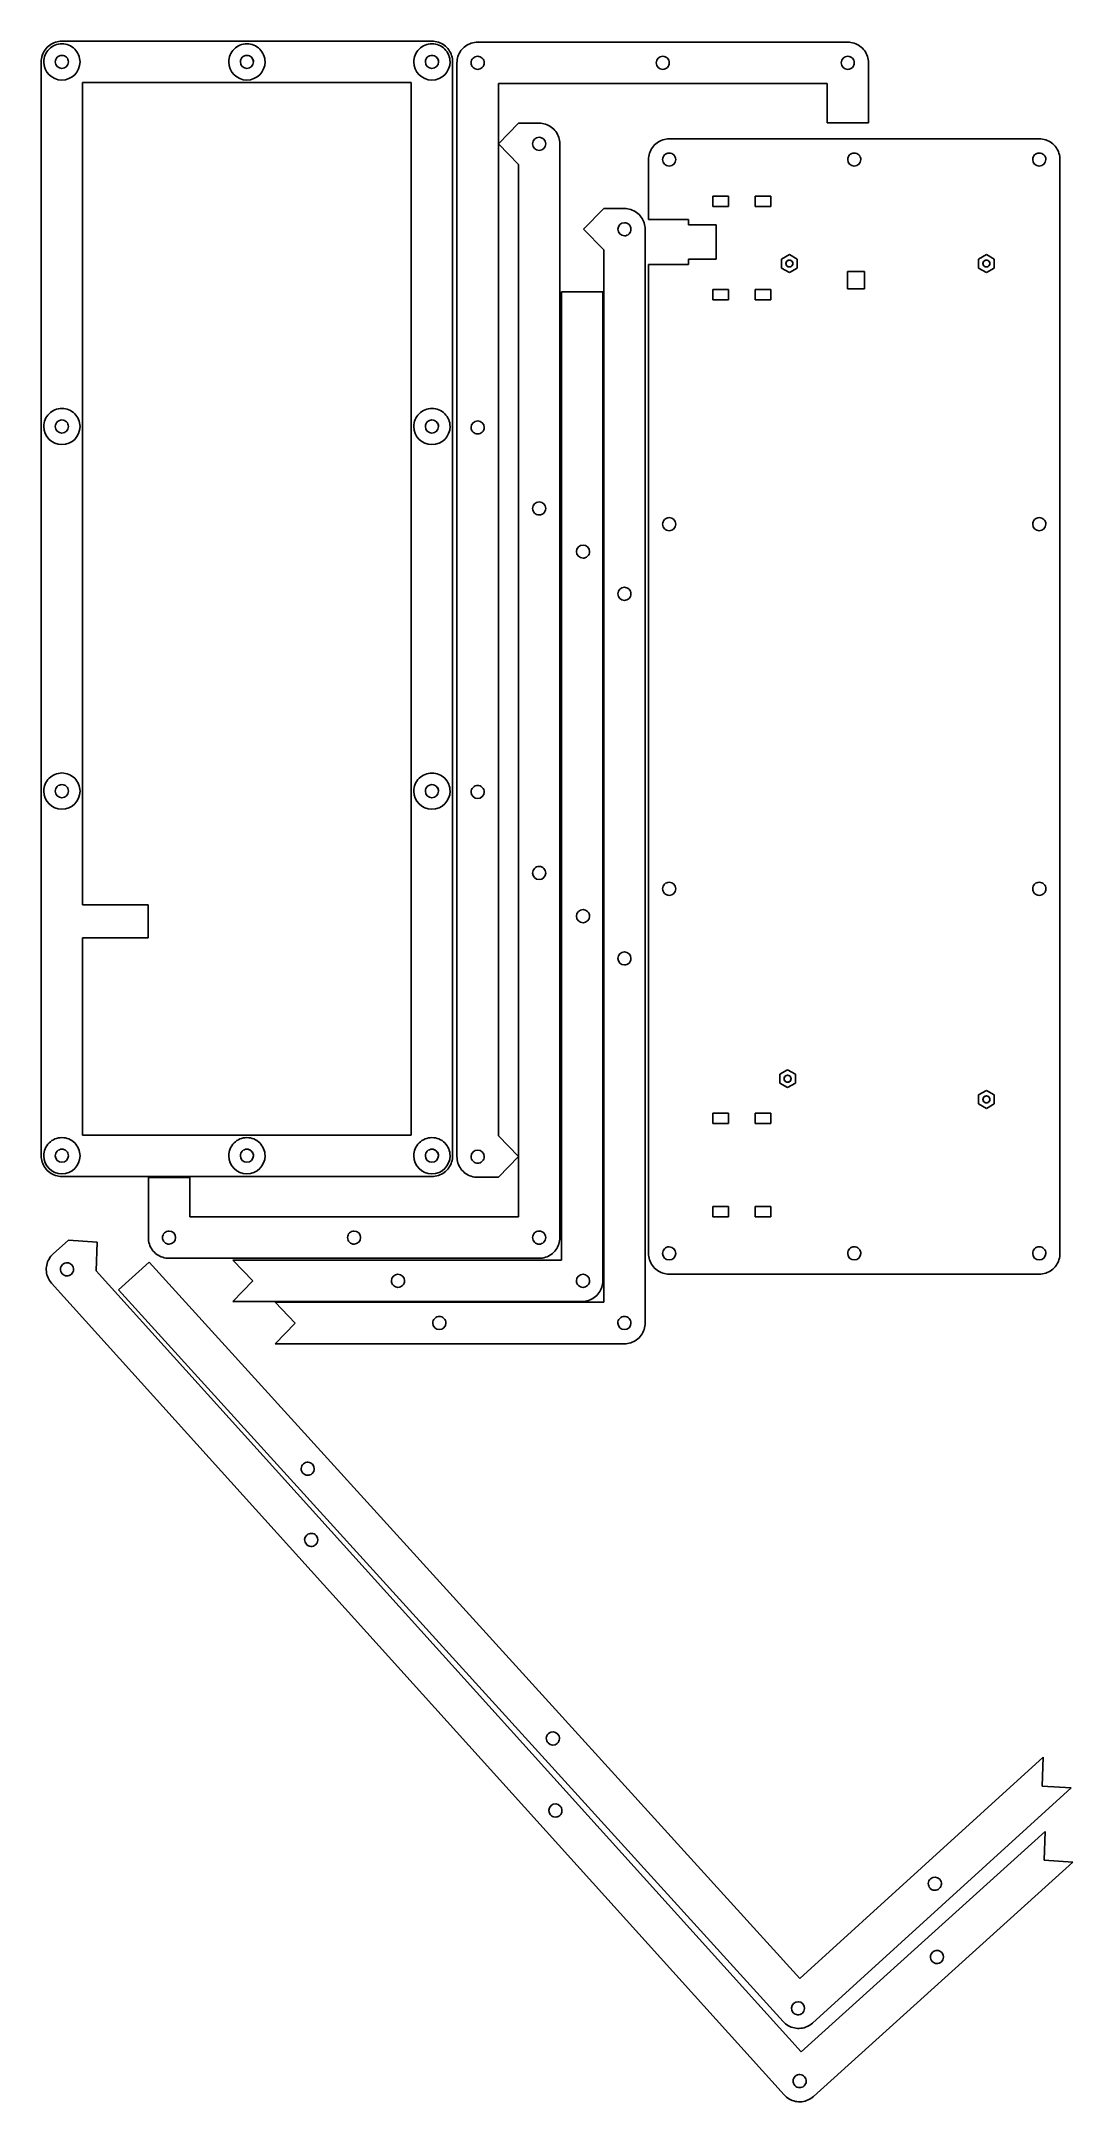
# Model space of a CAD drawing. Extents: x 0 to 299, y 9 to 605.
import ezdxf

# ---------------------------------------------------------------- set-up
doc = ezdxf.new("R2010")
doc.units = 0
doc.layers.get('0').update_dxf_attribs({"linetype": 'CONTINUOUS'})

msp = doc.modelspace()

# ---------------------------------------------------------------- linework, layer by layer
at = {"color": 7}
for p, q in [((1.137705, 602.473837), (1.398669, 602.866059)), ((1.398669, 602.866059), (1.690642, 603.236063)), ((1.690642, 603.236063), (2.011034, 603.581778)), ((2.011034, 603.581778), (2.35675, 603.902175)), ((2.35675, 603.902175), (2.726754, 604.194144)), ((2.726754, 604.194144), (3.118979, 604.455112)), ((3.118979, 604.455112), (3.529803, 604.686103)), ((3.529803, 604.686103), (3.956653, 604.882992)), ((3.956653, 604.882992), (4.399001, 605.045771)), ((4.399001, 605.045771), (4.852719, 605.173932)), ((4.852719, 605.173932), (5.31471, 605.265915)), ((5.31471, 605.265915), (5.782899, 605.321209)), ((5.782899, 605.321209), (6.253671, 605.339801)), ((6.253671, 605.339801), (107.504773, 605.337684)), ((107.504773, 605.337684), (113.504821, 605.33592)), ((113.504821, 605.33592), (113.97482, 605.317928)), ((113.97482, 605.317928), (114.442822, 605.262927)), ((114.442822, 605.262927), (114.90482, 605.170926)), ((114.90482, 605.170926), (115.35882, 605.042928)), ((115.35882, 605.042928), (115.800819, 604.879927)), ((115.800819, 604.879927), (116.227821, 604.682928)), ((116.227821, 604.682928), (116.638821, 604.451926)), ((116.638821, 604.451926), (117.030821, 604.190927)), ((117.030821, 604.190927), (117.400821, 603.898926)), ((117.400821, 603.898926), (117.746819, 603.578928)), ((117.746819, 603.578928), (118.06682, 603.232927)), ((118.06682, 603.232927), (118.358821, 602.862927)), ((118.358821, 602.862927), (118.61982, 602.470927)), ((121.900206, 602.607925), (122.192175, 602.977929)), ((122.192175, 602.977929), (122.512575, 603.323644)), ((122.512575, 603.323644), (122.858287, 603.643518)), ((122.858287, 603.643518), (123.228287, 603.935491)), ((123.228287, 603.935491), (123.620516, 604.196974)), ((123.620516, 604.196974), (124.031347, 604.427969)), ((124.031347, 604.427969), (124.458187, 604.624854)), ((124.458187, 604.624854), (124.900545, 604.787636)), ((124.900545, 604.787636), (125.354256, 604.915794)), ((125.354256, 604.915794), (125.816247, 605.007777)), ((125.816247, 605.007777), (126.284436, 605.062556)), ((126.284436, 605.062556), (126.755207, 605.081677)), ((126.755207, 605.081677), (234.006545, 605.080618)), ((234.006545, 605.080618), (234.476283, 605.062521)), ((234.476283, 605.062521), (234.944472, 605.007742)), ((234.944472, 605.007742), (235.406459, 604.915758)), ((235.406459, 604.915758), (235.860177, 604.787601)), ((235.860177, 604.787601), (236.302529, 604.624819)), ((236.302529, 604.624819), (236.729376, 604.427934)), ((236.729376, 604.427934), (237.140203, 604.196938)), ((237.140203, 604.196938), (237.532425, 603.935456)), ((237.532425, 603.935456), (237.902429, 603.643483)), ((237.902429, 603.643483), (238.248144, 603.323609)), ((238.248144, 603.323609), (238.56854, 602.977893)), ((238.56854, 602.977893), (238.86051, 602.607889)), ((0.254039, 599.339142), (0.271607, 599.809917)), ((0.254039, 282.5378), (0.254039, 599.339142)), ((0.271607, 599.809917), (0.326902, 600.278106)), ((0.326902, 600.278106), (0.418885, 600.740093)), ((0.418885, 600.740093), (0.547042, 601.193811)), ((0.547042, 601.193811), (0.709821, 601.636163)), ((0.709821, 601.636163), (0.906709, 602.06301)), ((0.906709, 602.06301), (1.137705, 602.473837)), ((118.61982, 602.470927), (118.850819, 602.059927)), ((118.850819, 602.059927), (119.047821, 601.632928)), ((119.047821, 601.632928), (119.210822, 601.190926)), ((119.210822, 601.190926), (119.33882, 600.736925)), ((119.33882, 600.736925), (119.430821, 600.274928)), ((119.430821, 600.274928), (119.485819, 599.806926)), ((119.485819, 599.806926), (119.504834, 599.335928)), ((119.504834, 599.335928), (119.504834, 282.534755)), ((120.755523, 599.080489), (120.773126, 599.551779)), ((120.755523, 282.279647), (120.755523, 599.080489)), ((120.773126, 599.551779), (120.828428, 600.019968)), ((120.828428, 600.019968), (120.920425, 600.481955)), ((120.920425, 600.481955), (121.048575, 600.935673)), ((121.048575, 600.935673), (121.211358, 601.377506)), ((121.211358, 601.377506), (121.408246, 601.804872)), ((121.408246, 601.804872), (121.639245, 602.215699)), ((121.639245, 602.215699), (121.900206, 602.607925)), ((238.86051, 602.607889), (239.121477, 602.215664)), ((239.121477, 602.215664), (239.352469, 601.804837)), ((239.352469, 601.804837), (239.549358, 601.377471)), ((239.549358, 601.377471), (239.71214, 600.935638)), ((239.71214, 600.935638), (239.840297, 600.48192)), ((239.840297, 600.48192), (239.932281, 600.019933)), ((239.932281, 600.019933), (239.987575, 599.551744)), ((239.987575, 599.551744), (240.006166, 599.080454)), ((240.006166, 599.080454), (240.006166, 599.080454)), ((240.006166, 599.080454), (240.006166, 581.707355)), ((12.253821, 355.212946), (12.253821, 593.338981)), ((12.253821, 593.338981), (107.50483, 593.337217)), ((107.50483, 593.337217), (107.504819, 288.534588)), ((228.006395, 593.080822), (132.755358, 593.080822)), ((132.755358, 593.080822), (132.755358, 288.279798)), ((228.006395, 581.707355), (228.006395, 593.080822)), ((132.755358, 575.619561), (138.566825, 581.616299)), ((138.566825, 581.623161), (144.566975, 581.623129)), ((138.566825, 581.616299), (138.566825, 581.623161)), ((144.566975, 581.623129), (145.037747, 581.604044)), ((145.037747, 581.604044), (145.505936, 581.548742)), ((145.505936, 581.548742), (145.967926, 581.456745)), ((145.967926, 581.456745), (146.421637, 581.329113)), ((146.421637, 581.329113), (146.863996, 581.165813)), ((146.863996, 581.165813), (147.290836, 580.968903)), ((147.290836, 580.968903), (147.701667, 580.737925)), ((147.701667, 580.737925), (148.093896, 580.476965)), ((148.093896, 580.476965), (148.463896, 580.184974)), ((148.463896, 580.184974), (148.809608, 579.865125)), ((148.809608, 579.865125), (149.130008, 579.518884)), ((149.130008, 579.518884), (149.421977, 579.148863)), ((149.421977, 579.148863), (149.682937, 578.757173)), ((240.006166, 581.707355), (228.006395, 581.707355)), ((138.566825, 569.621762), (132.755358, 575.619561)), ((149.682937, 578.757173), (149.913936, 578.345824)), ((149.913936, 578.345824), (150.110825, 577.918973)), ((150.110825, 577.918973), (150.273607, 577.477144)), ((150.273607, 577.477144), (150.401757, 577.022914)), ((150.401757, 577.022914), (150.493755, 576.560924)), ((150.493755, 576.560924), (150.549056, 576.092713)), ((150.549056, 576.092713), (150.56666, 575.623004)), ((150.56666, 575.623004), (150.56666, 258.822162)), ((176.55413, 572.904357), (176.717427, 573.346705)), ((176.717427, 573.346705), (176.914316, 573.773556)), ((176.914316, 573.773556), (177.145311, 574.184376)), ((177.145311, 574.184376), (177.406275, 574.576605)), ((177.406275, 574.576605), (177.698248, 574.946605)), ((177.698248, 574.946605), (178.018641, 575.292328)), ((178.018641, 575.292328), (178.364356, 575.612717)), ((178.364356, 575.612717), (178.73436, 575.904686)), ((178.73436, 575.904686), (179.126586, 576.165657)), ((179.126586, 576.165657), (179.537413, 576.396646)), ((179.537413, 576.396646), (179.96426, 576.593538)), ((179.96426, 576.593538), (180.406608, 576.756317)), ((180.406608, 576.756317), (180.86033, 576.884477)), ((180.86033, 576.884477), (181.322317, 576.976475)), ((181.322317, 576.976475), (181.790506, 577.031776)), ((181.790506, 577.031776), (182.260244, 577.04938)), ((182.260244, 577.04938), (289.511578, 577.050438)), ((289.511578, 577.050438), (289.982346, 577.031847)), ((289.982346, 577.031847), (290.450538, 576.976545)), ((290.450538, 576.976545), (290.912525, 576.884548)), ((290.912525, 576.884548), (291.366247, 576.756387)), ((291.366247, 576.756387), (291.808599, 576.593608)), ((291.808599, 576.593608), (292.235446, 576.396716)), ((292.235446, 576.396716), (292.646266, 576.165728)), ((292.646266, 576.165728), (293.038498, 575.904757)), ((293.038498, 575.904757), (293.408495, 575.612787)), ((293.408495, 575.612787), (293.754217, 575.292398)), ((293.754217, 575.292398), (294.074607, 574.946676)), ((294.074607, 574.946676), (294.366576, 574.576676)), ((294.366576, 574.576676), (294.627547, 574.184447)), ((294.627547, 574.184447), (294.858535, 573.773626)), ((294.858535, 573.773626), (295.055428, 573.346776)), ((295.055428, 573.346776), (295.218206, 572.904428)), ((138.566825, 264.820735), (138.566825, 569.621762)), ((138.566825, 569.621762), (138.566825, 569.621762)), ((176.260622, 571.04969), (176.279214, 571.520456)), ((176.260622, 553.676069), (176.260622, 571.04969)), ((176.279214, 571.520456), (176.334508, 571.988645)), ((176.334508, 571.988645), (176.426491, 572.450636)), ((176.426491, 572.450636), (176.55413, 572.904357)), ((295.218206, 572.904428), (295.346367, 572.450706)), ((295.346367, 572.450706), (295.438368, 571.988715)), ((295.438368, 571.988715), (295.493666, 571.520526)), ((295.493666, 571.520526), (295.511269, 571.04976)), ((295.511269, 571.04976), (295.511269, 254.248356)), ((163.270269, 556.878666), (157.458802, 550.881673)), ((169.270401, 556.87861), (163.270269, 556.878666)), ((163.270269, 556.878666), (163.270269, 556.878666)), ((169.7404, 556.860618), (169.270401, 556.87861)), ((170.208399, 556.80562), (169.7404, 556.860618)), ((170.6704, 556.713619), (170.208399, 556.80562)), ((171.1244, 556.585621), (170.6704, 556.713619)), ((171.566399, 556.42262), (171.1244, 556.585621)), ((171.993401, 556.225618), (171.566399, 556.42262)), ((172.404401, 555.994619), (171.993401, 556.225618)), ((172.796401, 555.73362), (172.404401, 555.994619)), ((173.166401, 555.441619), (172.796401, 555.73362)), ((173.512399, 555.121621), (173.166401, 555.441619)), ((173.8324, 554.77562), (173.512399, 555.121621)), ((157.458802, 550.881673), (163.270269, 544.884674)), ((174.124401, 554.40562), (173.8324, 554.77562)), ((174.3854, 554.01362), (174.124401, 554.40562)), ((174.616399, 553.60262), (174.3854, 554.01362)), ((174.813401, 553.175618), (174.616399, 553.60262)), ((174.976398, 552.733619), (174.813401, 553.175618)), ((175.1044, 552.279619), (174.976398, 552.733619)), ((175.196401, 551.817621), (175.1044, 552.279619)), ((175.251399, 551.349619), (175.196401, 551.817621)), ((175.270414, 550.878618), (175.251399, 551.349619)), ((175.270414, 234.077651), (175.270414, 550.878618)), ((187.885751, 553.676069), (176.260622, 553.676069)), ((187.885751, 552.175909), (187.885751, 553.676069)), ((195.885781, 552.175909), (187.885751, 552.175909)), ((195.885781, 550.649387), (195.885781, 552.175909)), ((195.885781, 543.702519), (195.885781, 550.649387)), ((163.270269, 544.884674), (163.270399, 544.878606)), ((163.270399, 544.878606), (163.270399, 544.878606)), ((163.270399, 544.878606), (163.270399, 544.878606)), ((163.270399, 544.878606), (163.270399, 240.07759)), ((195.885781, 542.175996), (195.885781, 543.702519)), ((176.260622, 254.248356), (176.260622, 540.675837)), ((176.260622, 540.675837), (187.885754, 540.675837)), ((187.885754, 540.675837), (187.885754, 542.175996)), ((187.885754, 542.175996), (195.885781, 542.175996)), ((163.034991, 532.740045), (151.035209, 532.740045)), ((151.035209, 532.740045), (151.035209, 252.312734)), ((163.034991, 246.312549), (163.034991, 532.740045)), ((31.302787, 355.212946), (12.253821, 355.212946)), ((31.302787, 345.690003), (31.302787, 355.212946)), ((12.253821, 345.690003), (31.302787, 345.690003)), ((12.253821, 288.537057), (12.253821, 345.690003)), ((107.504819, 288.534588), (12.253821, 288.537057)), ((132.755358, 288.279798), (132.755358, 288.279798)), ((132.755358, 288.279798), (138.566825, 282.283055)), ((0.271607, 282.068058), (0.254039, 282.5378)), ((0.326902, 281.599876), (0.271607, 282.068058)), ((0.418885, 281.137889), (0.326902, 281.599876)), ((0.547042, 280.684153), (0.418885, 281.137889)), ((0.709821, 280.241823), (0.547042, 280.684153)), ((119.210822, 280.680767), (119.047821, 280.238782)), ((119.33882, 281.134767), (119.210822, 280.680767)), ((119.430821, 281.596754), (119.33882, 281.134767)), ((119.485819, 282.064778), (119.430821, 281.596754)), ((119.504834, 282.534755), (119.485819, 282.064778)), ((120.773126, 281.809938), (120.755523, 282.279647)), ((120.828428, 281.341728), (120.773126, 281.809938)), ((120.920425, 280.879737), (120.828428, 281.341728)), ((121.048575, 280.425507), (120.920425, 280.879737)), ((138.566825, 282.283055), (132.755358, 276.286316)), ((0.906709, 279.814973), (0.709821, 280.241823)), ((1.137705, 279.404152), (0.906709, 279.814973)), ((1.398669, 279.011909), (1.137705, 279.404152)), ((1.690642, 278.641916), (1.398669, 279.011909)), ((2.011034, 278.296183), (1.690642, 278.641916)), ((2.35675, 277.975801), (2.011034, 278.296183)), ((2.726754, 277.683831), (2.35675, 277.975801)), ((3.118979, 277.422875), (2.726754, 277.683831)), ((3.529803, 277.191865), (3.118979, 277.422875)), ((3.956653, 276.99499), (3.529803, 277.191865)), ((4.399001, 276.832191), (3.956653, 276.99499)), ((4.852719, 276.704055), (4.399001, 276.832191)), ((5.31471, 276.612057), (4.852719, 276.704055)), ((5.782899, 276.556759), (5.31471, 276.612057)), ((6.253671, 276.538238), (5.782899, 276.556759)), ((12.253884, 276.537896), (6.253671, 276.538238)), ((113.503819, 276.534721), (12.253884, 276.537896)), ((31.316003, 258.821103), (31.316003, 276.194203)), ((31.316003, 276.194203), (43.315788, 276.194203)), ((43.315788, 276.194203), (43.315788, 264.820735)), ((113.97482, 276.553771), (113.503819, 276.534721)), ((114.442822, 276.608752), (113.97482, 276.553771)), ((114.90482, 276.700746), (114.442822, 276.608752)), ((115.35882, 276.828779), (114.90482, 276.700746)), ((115.800819, 276.991787), (115.35882, 276.828779)), ((116.227821, 277.188771), (115.800819, 276.991787)), ((116.638821, 277.419777), (116.227821, 277.188771)), ((117.030821, 277.680738), (116.638821, 277.419777)), ((117.400821, 277.972756), (117.030821, 277.680738)), ((117.746822, 278.292772), (117.400821, 277.972756)), ((118.06682, 278.638766), (117.746822, 278.292772)), ((118.358821, 279.008787), (118.06682, 278.638766)), ((118.61982, 279.400766), (118.358821, 279.008787)), ((118.850819, 279.811769), (118.61982, 279.400766)), ((119.047821, 280.238782), (118.850819, 279.811769)), ((121.211358, 279.983678), (121.048575, 280.425507)), ((121.408246, 279.556827), (121.211358, 279.983678)), ((121.639245, 279.145478), (121.408246, 279.556827)), ((121.900206, 278.753789), (121.639245, 279.145478)), ((122.192175, 278.383767), (121.900206, 278.753789)), ((122.512575, 278.037526), (122.192175, 278.383767)), ((122.858287, 277.717677), (122.512575, 278.037526)), ((123.228287, 277.425686), (122.858287, 277.717677)), ((123.620516, 277.164726), (123.228287, 277.425686)), ((124.031347, 276.933748), (123.620516, 277.164726)), ((124.458187, 276.736838), (124.031347, 276.933748)), ((124.900545, 276.573537), (124.458187, 276.736838)), ((125.354256, 276.445906), (124.900545, 276.573537)), ((125.816247, 276.353909), (125.354256, 276.445906)), ((126.284436, 276.298607), (125.816247, 276.353909)), ((126.755207, 276.279522), (126.284436, 276.298607)), ((132.755358, 276.27949), (126.755207, 276.279522)), ((132.755358, 276.286316), (132.755358, 276.27949)), ((43.315788, 264.820735), (138.566825, 264.820735)), ((3.709558, 254.079396), (8.162418, 258.101063)), ((8.162418, 258.101063), (8.162418, 258.101063)), ((8.162418, 258.101063), (16.494807, 257.545614)), ((16.494807, 257.545614), (16.201415, 249.199894)), ((31.334609, 258.349814), (31.316003, 258.821103)), ((31.316003, 258.821103), (31.316003, 258.821103)), ((31.389902, 257.881624), (31.334609, 258.349814)), ((31.481886, 257.419637), (31.389902, 257.881624)), ((31.610044, 256.965919), (31.481886, 257.419637)), ((31.772825, 256.524086), (31.610044, 256.965919)), ((150.273607, 256.966978), (150.110825, 256.525145)), ((150.401757, 257.420696), (150.273607, 256.966978)), ((150.493755, 257.882683), (150.401757, 257.420696)), ((150.549056, 258.350872), (150.493755, 257.882683)), ((150.56666, 258.822162), (150.549056, 258.350872)), ((1.781355, 250.401667), (1.86023, 250.866381)), ((1.86023, 250.866381), (1.976212, 251.322805)), ((1.976212, 251.322805), (2.1264, 251.769739)), ((2.1264, 251.769739), (2.311252, 252.202103)), ((2.311252, 252.202103), (2.530024, 252.619334)), ((2.530024, 252.619334), (2.781159, 253.018643)), ((2.781159, 253.018643), (3.062366, 253.396574)), ((3.062366, 253.396574), (3.372821, 253.751031)), ((3.372821, 253.751031), (3.709558, 254.079396)), ((22.649749, 243.675747), (31.528908, 251.747655)), ((31.528908, 251.747655), (220.163616, 44.247223)), ((31.969712, 256.096721), (31.772825, 256.524086)), ((32.200706, 255.685893), (31.969712, 256.096721)), ((32.461671, 255.293668), (32.200706, 255.685893)), ((32.753644, 254.923667), (32.461671, 255.293668)), ((33.074037, 254.577952), (32.753644, 254.923667)), ((33.419753, 254.258075), (33.074037, 254.577952)), ((33.789756, 253.966102), (33.419753, 254.258075)), ((34.18198, 253.704619), (33.789756, 253.966102)), ((34.592808, 253.47362), (34.18198, 253.704619)), ((35.019655, 253.276735), (34.592808, 253.47362)), ((35.462005, 253.113963), (35.019655, 253.276735)), ((35.915723, 252.985799), (35.462005, 253.113963)), ((36.377711, 252.89383), (35.915723, 252.985799)), ((36.8459, 252.839044), (36.377711, 252.89383)), ((37.315637, 252.821052), (36.8459, 252.839044)), ((144.566975, 252.821052), (37.315637, 252.821052)), ((151.035209, 252.312734), (55.784186, 252.312734)), ((55.784186, 252.312734), (55.784186, 252.312734)), ((55.784186, 252.312734), (55.784186, 252.305926)), ((55.784186, 252.305926), (61.595653, 246.309162)), ((145.037746, 252.840102), (144.566975, 252.821052)), ((145.505936, 252.894888), (145.037746, 252.840102)), ((145.967926, 252.986858), (145.505936, 252.894888)), ((146.421637, 253.115022), (145.967926, 252.986858)), ((146.863996, 253.277793), (146.421637, 253.115022)), ((147.290836, 253.474679), (146.863996, 253.277793)), ((147.701667, 253.705678), (147.290836, 253.474679)), ((148.093896, 253.96716), (147.701667, 253.705678)), ((148.463896, 254.259133), (148.093896, 253.96716)), ((148.809608, 254.579007), (148.463896, 254.259133)), ((149.130008, 254.924726), (148.809608, 254.579007)), ((149.421977, 255.294726), (149.130008, 254.924726)), ((149.682937, 255.686952), (149.421977, 255.294726)), ((149.913936, 256.097779), (149.682937, 255.686952)), ((150.110825, 256.525145), (149.913936, 256.097779)), ((176.279214, 253.778614), (176.260622, 254.248356)), ((176.334508, 253.310425), (176.279214, 253.778614)), ((176.426491, 252.848463), (176.334508, 253.310425)), ((176.554134, 252.39472), (176.426491, 252.848463)), ((176.717431, 251.952407), (176.554134, 252.39472)), ((176.914316, 251.525546), (176.717431, 251.952407)), ((177.145311, 251.114736), (176.914316, 251.525546)), ((177.406279, 250.722483), (177.145311, 251.114736)), ((177.698248, 250.352489), (177.406279, 250.722483)), ((294.366576, 250.722483), (294.074607, 250.352489)), ((294.627547, 251.114736), (294.366576, 250.722483)), ((294.858535, 251.525546), (294.627547, 251.114736)), ((295.055428, 251.952407), (294.858535, 251.525546)), ((295.218206, 252.39472), (295.055428, 251.952407)), ((295.346367, 252.848463), (295.218206, 252.39472)), ((295.438368, 253.310425), (295.346367, 252.848463)), ((295.493666, 253.778614), (295.438368, 253.310425)), ((295.511269, 254.248356), (295.493666, 253.778614)), ((1.733484, 249.46102), (1.739057, 249.932296)), ((1.764775, 248.990732), (1.733484, 249.46102)), ((1.739057, 249.932296), (1.781355, 250.401667)), ((1.833817, 248.524854), (1.764775, 248.990732)), ((1.937855, 248.065008), (1.833817, 248.524854)), ((2.077851, 247.616098), (1.937855, 248.065008)), ((2.253139, 247.17883), (2.077851, 247.616098)), ((2.462439, 246.756096), (2.253139, 247.17883)), ((2.703816, 246.351566), (2.462439, 246.756096)), ((2.976679, 245.967391), (2.703816, 246.351566)), ((3.278269, 245.605088), (2.976679, 245.967391)), ((215.614642, 10.496374), (3.278269, 245.605088)), ((16.201415, 249.199894), (16.205367, 249.195308)), ((16.205367, 249.195308), (16.205367, 249.195308)), ((16.205367, 249.195308), (16.205367, 249.195308)), ((16.205367, 249.195308), (220.49873, 22.991763)), ((61.595653, 246.309162), (55.784186, 240.312434)), ((162.740964, 244.458419), (162.869122, 244.912621)), ((162.869122, 244.912621), (162.961108, 245.374619)), ((162.961108, 245.374619), (163.016399, 245.842825)), ((163.016399, 245.842825), (163.034991, 246.312549)), ((178.018645, 250.006767), (177.698248, 250.352489)), ((178.36436, 249.686374), (178.018645, 250.006767)), ((178.73436, 249.394416), (178.36436, 249.686374)), ((179.126586, 249.133431), (178.73436, 249.394416)), ((179.537413, 248.902432), (179.126586, 249.133431)), ((179.96426, 248.705546), (179.537413, 248.902432)), ((180.406612, 248.542775), (179.96426, 248.705546)), ((180.86033, 248.414611), (180.406612, 248.542775)), ((181.322317, 248.322641), (180.86033, 248.414611)), ((181.790506, 248.267326), (181.322317, 248.322641)), ((182.261277, 248.248629), (181.790506, 248.267326)), ((289.511578, 248.248629), (182.261277, 248.248629)), ((289.982346, 248.267326), (289.511578, 248.248629)), ((290.450538, 248.322641), (289.982346, 248.267326)), ((290.912525, 248.414611), (290.450538, 248.322641)), ((291.366247, 248.542775), (290.912525, 248.414611)), ((291.808599, 248.705546), (291.366247, 248.542775)), ((292.235446, 248.902432), (291.808599, 248.705546)), ((292.646266, 249.133431), (292.235446, 248.902432)), ((293.038498, 249.394416), (292.646266, 249.133431)), ((293.408495, 249.686374), (293.038498, 249.394416)), ((293.754217, 250.006767), (293.408495, 249.686374)), ((294.074607, 250.352489), (293.754217, 250.006767)), ((215.320584, 31.735501), (22.649749, 243.675747)), ((55.784186, 240.312434), (157.034336, 240.312469)), ((55.784186, 240.312434), (55.784186, 240.312434)), ((163.270399, 240.07759), (68.019401, 240.07759)), ((68.019401, 240.07759), (68.019401, 240.07759)), ((68.019401, 240.07759), (73.830871, 234.080614)), ((157.034336, 240.312469), (157.505107, 240.331519)), ((157.505107, 240.331519), (157.973296, 240.386799)), ((157.973296, 240.386799), (158.435283, 240.478804)), ((158.435283, 240.478804), (158.889005, 240.606439)), ((158.889005, 240.606439), (159.331353, 240.76974)), ((159.331353, 240.76974), (159.7582, 240.96666)), ((159.7582, 240.96666), (160.169027, 241.197624)), ((160.169027, 241.197624), (160.561253, 241.458574)), ((160.561253, 241.458574), (160.931257, 241.750568)), ((160.931257, 241.750568), (161.276972, 242.070431)), ((161.276972, 242.070431), (161.597365, 242.416683)), ((161.597365, 242.416683), (161.889338, 242.786676)), ((161.889338, 242.786676), (162.150305, 243.178365)), ((162.150305, 243.178365), (162.381297, 243.589739)), ((162.381297, 243.589739), (162.578186, 244.016565)), ((162.578186, 244.016565), (162.740964, 244.458419)), ((73.830871, 234.080614), (68.019401, 228.083604)), ((175.1044, 232.677617), (175.196401, 233.13965)), ((175.196401, 233.13965), (175.251399, 233.607645)), ((175.251399, 233.607645), (175.270414, 234.077651)), ((68.019401, 228.083604), (68.019531, 228.077571)), ((68.019531, 228.077571), (169.269399, 228.077571)), ((169.269399, 228.077571), (169.7404, 228.096621)), ((169.7404, 228.096621), (170.208399, 228.151619)), ((170.208399, 228.151619), (170.6704, 228.243624)), ((170.6704, 228.243624), (171.1244, 228.371647)), ((171.1244, 228.371647), (171.566399, 228.534666)), ((171.566399, 228.534666), (171.993401, 228.731621)), ((171.993401, 228.731621), (172.404401, 228.962656)), ((172.404401, 228.962656), (172.796401, 229.223605)), ((172.796401, 229.223605), (173.166401, 229.515635)), ((173.166401, 229.515635), (173.512399, 229.835639)), ((173.512399, 229.835639), (173.8324, 230.181644)), ((173.8324, 230.181644), (174.124401, 230.551637)), ((174.124401, 230.551637), (174.3854, 230.943644)), ((174.3854, 230.943644), (174.616399, 231.35463)), ((174.616399, 231.35463), (174.813401, 231.781632)), ((174.813401, 231.781632), (174.976402, 232.223628)), ((174.976402, 232.223628), (175.1044, 232.677617)), ((220.163616, 44.247223), (290.644016, 108.319641)), ((290.648432, 108.314949), (290.382096, 99.968509)), ((290.644016, 108.319641), (290.644016, 108.319641)), ((290.644016, 108.319641), (290.648432, 108.314949)), ((298.716072, 99.440471), (223.796638, 31.332664)), ((290.382096, 99.968509), (298.716072, 99.440471)), ((298.716072, 99.440471), (298.716072, 99.440471)), ((220.49873, 22.991763), (291.187727, 86.833886)), ((291.187727, 86.833886), (290.894336, 78.488152)), ((291.187727, 86.833886), (291.187727, 86.833886)), ((299.23068, 77.928294), (224.089715, 10.06542)), ((290.894336, 78.488152), (299.226725, 77.932739)), ((299.226725, 77.932739), (299.23068, 77.928294)), ((215.650311, 31.400468), (215.320584, 31.735501)), ((216.006183, 31.091188), (215.650311, 31.400468)), ((216.385006, 30.811188), (216.006183, 31.091188)), ((216.785381, 30.561315), (216.385006, 30.811188)), ((217.203038, 30.343863), (216.785381, 30.561315)), ((217.635854, 30.160454), (217.203038, 30.343863)), ((218.083472, 30.011511), (217.635854, 30.160454)), ((218.540051, 29.897176), (218.083472, 30.011511)), ((219.004995, 29.819812), (218.540051, 29.897176)), ((220.881896, 29.878408), (220.416131, 29.807676)), ((221.341276, 29.983748), (220.881896, 29.878408)), ((221.789357, 30.125917), (221.341276, 29.983748)), ((222.226512, 30.302659), (221.789357, 30.125917)), ((222.648099, 30.513408), (222.226512, 30.302659)), ((223.051822, 30.756084), (222.648099, 30.513408)), ((223.435457, 31.030122), (223.051822, 30.756084)), ((223.796638, 31.332664), (223.435457, 31.030122)), ((219.474979, 29.779101), (219.004995, 29.819812)), ((219.945938, 29.774868), (219.474979, 29.779101)), ((220.416131, 29.807676), (219.945938, 29.774868)), ((215.943759, 10.160282), (215.614642, 10.496374)), ((216.298254, 9.849838), (215.943759, 10.160282)), ((216.676192, 9.568603), (216.298254, 9.849838)), ((217.075484, 9.317496), (216.676192, 9.568603)), ((217.492693, 9.098703), (217.075484, 9.317496)), ((217.9251, 8.913848), (217.492693, 9.098703)), ((218.372006, 8.76367), (217.9251, 8.913848)), ((218.828426, 8.647712), (218.372006, 8.76367)), ((219.293137, 8.568831), (218.828426, 8.647712)), ((219.762525, 8.526533), (219.293137, 8.568831)), ((220.233773, 8.520889), (219.762525, 8.526533)), ((220.7041, 8.551933), (220.233773, 8.520889)), ((221.169939, 8.620972), (220.7041, 8.551933)), ((221.629785, 8.725041), (221.169939, 8.620972)), ((222.078705, 8.865023), (221.629785, 8.725041)), ((222.515987, 9.040319), (222.078705, 8.865023)), ((222.938714, 9.249586), (222.515987, 9.040319)), ((223.343244, 9.490957), (222.938714, 9.249586)), ((223.727426, 9.763831), (223.343244, 9.490957)), ((224.089715, 10.06542), (223.727426, 9.763831))]:
    msp.add_line(p, q, dxfattribs=at)
at = {"color": 5}
for p, q in [((6.25385, 604.58958), (6.25385, 604.58958)), ((59.878849, 604.58958), (59.878849, 604.58958)), ((113.504821, 604.586341), (113.504821, 604.586341)), ((6.25385, 601.239394), (6.25385, 601.239394)), ((59.878849, 601.239394), (59.878849, 601.239394)), ((113.504821, 601.236155), (113.504821, 601.236155)), ((214.835659, 542.248711), (217.085647, 543.547342)), ((217.085647, 543.547342), (219.335639, 542.248711)), ((271.935741, 542.24876), (274.185729, 543.547392)), ((274.185729, 543.547392), (276.435721, 542.24876)), ((214.835659, 539.650421), (214.835659, 542.248711)), ((217.085647, 538.351275), (214.835659, 539.650421)), ((217.085647, 541.949506), (217.085647, 541.949506)), ((219.335639, 539.650421), (217.085647, 538.351275)), ((219.335639, 542.248711), (219.335639, 539.650421)), ((271.935741, 539.650471), (271.935741, 542.24876)), ((274.185729, 538.351324), (271.935741, 539.650471)), ((274.185729, 541.949555), (274.185729, 541.949555)), ((276.435721, 539.650471), (274.185729, 538.351324)), ((276.435721, 542.24876), (276.435721, 539.650471)), ((6.25385, 498.989075), (6.25385, 498.989075)), ((6.25385, 495.638889), (6.25385, 495.638889)), ((113.503823, 498.985836), (113.503823, 498.985836)), ((113.503823, 495.63565), (113.503823, 495.63565)), ((6.25385, 393.389076), (6.25385, 393.389076)), ((6.25385, 390.03889), (6.25385, 390.03889)), ((113.503823, 393.385837), (113.503823, 393.385837)), ((113.503823, 390.035651), (113.503823, 390.035651)), ((214.335773, 306.148768), (216.585761, 307.447396)), ((214.335773, 303.550479), (214.335773, 306.148768)), ((216.585761, 307.447396), (218.835753, 306.148768)), ((216.585761, 305.84956), (216.585761, 305.84956)), ((218.835753, 306.148768), (218.835753, 303.550479)), ((216.585761, 302.251332), (214.335773, 303.550479)), ((218.835753, 303.550479), (216.585761, 302.251332)), ((271.935635, 300.148717), (274.185623, 301.447345)), ((271.935635, 297.550427), (271.935635, 300.148717)), ((274.185623, 301.447345), (276.435615, 300.148717)), ((274.185623, 299.849508), (274.185623, 299.849508)), ((276.435615, 300.148717), (276.435615, 297.550427)), ((274.185623, 296.251281), (271.935635, 297.550427)), ((276.435615, 297.550427), (274.185623, 296.251281)), ((6.25385, 287.784836), (6.25385, 287.784836)), ((59.878821, 287.784836), (59.878821, 287.784836)), ((113.503823, 287.784836), (113.503823, 287.784836)), ((6.25385, 284.43465), (6.25385, 284.43465)), ((59.878821, 284.43465), (59.878821, 284.43465)), ((113.503823, 284.43465), (113.503823, 284.43465))]:
    msp.add_line(p, q, dxfattribs=at)
at = {"color": 3}
for p, q in [((8.153849, 599.339509), (8.153849, 599.339509)), ((61.778847, 599.339509), (61.778847, 599.339509)), ((115.404819, 599.336271), (115.404819, 599.336271)), ((126.755377, 600.981249), (126.755377, 600.981249)), ((180.380375, 600.981249), (180.380375, 600.981249)), ((234.006376, 600.981249), (234.006376, 600.981249)), ((144.566806, 573.722911), (144.566806, 573.722911)), ((182.260399, 569.15007), (182.260399, 569.15007)), ((235.886399, 569.15007), (235.886399, 569.15007)), ((289.511398, 569.15007), (289.511398, 569.15007)), ((194.930621, 560.470741), (194.930621, 557.470931)), ((199.480491, 560.470741), (194.930621, 560.470741)), ((194.930621, 557.470931), (199.480491, 557.470931)), ((199.480491, 557.470931), (199.480491, 560.470741)), ((207.143491, 560.470741), (207.143491, 557.470931)), ((211.693492, 560.470741), (207.143491, 560.470741)), ((207.143491, 557.470931), (211.693492, 557.470931)), ((211.693492, 557.470931), (211.693492, 560.470741)), ((169.270398, 552.779085), (169.270398, 552.779085)), ((216.085436, 540.949459), (216.085436, 540.949459)), ((273.185525, 540.949511), (273.185525, 540.949511)), ((194.930621, 533.47033), (199.480491, 533.47033)), ((194.930621, 530.470509), (194.930621, 533.47033)), ((199.480491, 533.47033), (199.480491, 530.470509)), ((211.693492, 533.47033), (207.143491, 533.47033)), ((207.143491, 533.47033), (207.143491, 530.470509)), ((211.693492, 530.470509), (211.693492, 533.47033)), ((199.480491, 530.470509), (194.930621, 530.470509)), ((207.143491, 530.470509), (211.693492, 530.470509)), ((126.755377, 495.38074), (126.755377, 495.38074)), ((8.153849, 493.739004), (8.153849, 493.739004)), ((115.403821, 493.735766), (115.403821, 493.735766)), ((144.566806, 468.121908), (144.566806, 468.121908)), ((182.261401, 463.549566), (182.261401, 463.549566)), ((182.261401, 463.549566), (182.261401, 463.549566)), ((289.511398, 463.549566), (289.511398, 463.549566)), ((157.284201, 459.413666), (157.284201, 459.413666)), ((169.269399, 447.178582), (169.269399, 447.178582)), ((8.153849, 388.139005), (8.153849, 388.139005)), ((115.403821, 388.135767), (115.403821, 388.135767)), ((126.755377, 389.780741), (126.755377, 389.780741)), ((144.566806, 362.521909), (144.566806, 362.521909)), ((157.284201, 353.813667), (157.284201, 353.813667)), ((182.261401, 357.949564), (182.261401, 357.949564)), ((289.511398, 357.949564), (289.511398, 357.949564)), ((169.269399, 341.578579), (169.269399, 341.578579)), ((215.585553, 304.849502), (215.585553, 304.849502)), ((273.185419, 298.849457), (273.185419, 298.849457)), ((194.930621, 294.828563), (194.930621, 291.828756)), ((199.480491, 294.828563), (194.930621, 294.828563)), ((199.480491, 291.828756), (199.480491, 294.828563)), ((207.143491, 294.828563), (207.143491, 291.828756)), ((211.693492, 294.828563), (207.143491, 294.828563)), ((211.693492, 291.828756), (211.693492, 294.828563)), ((194.930621, 291.828756), (199.480491, 291.828756)), ((207.143491, 291.828756), (211.693492, 291.828756)), ((8.153849, 282.534766), (8.153849, 282.534766)), ((61.778818, 282.534766), (61.778818, 282.534766)), ((115.403821, 282.534766), (115.403821, 282.534766)), ((126.755377, 284.17974), (126.755377, 284.17974)), ((194.930621, 267.828155), (199.480491, 267.828155)), ((194.930621, 264.828334), (194.930621, 267.828155)), ((199.480491, 264.828334), (194.930621, 264.828334)), ((199.480491, 267.828155), (199.480491, 264.828334)), ((211.693492, 267.828155), (207.143491, 267.828155)), ((207.143491, 267.828155), (207.143491, 264.828334)), ((207.143491, 264.828334), (211.693492, 264.828334)), ((211.693492, 264.828334), (211.693492, 267.828155)), ((37.315807, 256.921402), (37.315807, 256.921402)), ((90.941807, 256.921402), (90.941807, 256.921402)), ((144.566806, 256.921402), (144.566806, 256.921402)), ((6.457259, 251.036773), (6.457259, 251.036773)), ((182.261401, 252.348577), (182.261401, 252.348577)), ((235.886399, 252.348577), (235.886399, 252.348577)), ((289.511398, 252.348577), (289.511398, 252.348577)), ((103.659203, 248.212681), (103.659203, 248.212681)), ((157.284201, 248.212681), (157.284201, 248.212681)), ((115.644401, 235.977606), (115.644401, 235.977606)), ((169.269399, 235.977606), (169.269399, 235.977606)), ((76.229206, 193.287156), (76.229206, 193.287156)), ((77.236909, 172.667718), (77.236909, 172.667718)), ((147.26303, 115.149066), (147.26303, 115.149066)), ((148.015484, 94.298382), (148.015484, 94.298382)), ((257.977001, 73.08215), (257.977001, 73.08215)), ((258.591653, 51.870539), (258.591653, 51.870539)), ((218.297531, 37.010269), (218.297531, 37.010269)), ((218.794722, 15.928305), (218.794722, 15.928305))]:
    msp.add_line(p, q, dxfattribs=at)
at = {"color": 6}
for p, q in [((238.885995, 538.64945), (233.886075, 538.64945)), ((233.886075, 538.64945), (233.886075, 533.64953)), ((238.885995, 533.64953), (238.885995, 538.64945)), ((233.886075, 533.64953), (238.885995, 533.64953))]:
    msp.add_line(p, q, dxfattribs=at)
at = {"color": 5}
for points in [[(2.541548, 603.051708), (1.557014, 602.067077), (1.003954, 600.731665), (1.00404, 599.339255)], [(6.25385, 604.58958), (4.86144, 604.589529), (3.526082, 604.036339), (2.541548, 603.051708)], [(9.966152, 603.051708), (8.981618, 604.036339), (7.64626, 604.589529), (6.25385, 604.58958)], [(11.50366, 599.339255), (11.503746, 600.731665), (10.950686, 602.067078), (9.966152, 603.051708)], [(56.166547, 603.051708), (55.182013, 602.067078), (54.628953, 600.731665), (54.629039, 599.339255)], [(59.878849, 604.58958), (58.486439, 604.589529), (57.151081, 604.036339), (56.166547, 603.051708)], [(63.591151, 603.051708), (62.606617, 604.036339), (61.271259, 604.589529), (59.878849, 604.58958)], [(65.128659, 599.339255), (65.128745, 600.731665), (64.575685, 602.067078), (63.591151, 603.051708)], [(109.792519, 603.04847), (108.807985, 602.063839), (108.254926, 600.728426), (108.255012, 599.336017)], [(113.504821, 604.586341), (112.112411, 604.586291), (110.777053, 604.033101), (109.792519, 603.04847)], [(117.217124, 603.04847), (116.232589, 604.033101), (114.897231, 604.586291), (113.504821, 604.586341)], [(118.754631, 599.336017), (118.754717, 600.728426), (118.201658, 602.063839), (117.217124, 603.04847)], [(1.00404, 599.339255), (1.004146, 596.439909), (3.354504, 594.089551), (6.25385, 594.089446)], [(4.353707, 599.339255), (4.353671, 599.843215), (4.553852, 600.326545), (4.910206, 600.682898)], [(6.25385, 597.439628), (5.204599, 597.439549), (4.353913, 598.290004), (4.353707, 599.339255)], [(4.910206, 600.682898), (5.26656, 601.039251), (5.74989, 601.239432), (6.25385, 601.239394)], [(6.25385, 601.239394), (6.75781, 601.239432), (7.24114, 601.039252), (7.597494, 600.682898)], [(6.25385, 594.089446), (9.153196, 594.089551), (11.503554, 596.439909), (11.50366, 599.339255)], [(8.153993, 599.339255), (8.153787, 598.290004), (7.303101, 597.439549), (6.25385, 597.439628)], [(7.597494, 600.682898), (7.953848, 600.326545), (8.15403, 599.843215), (8.153993, 599.339255)], [(54.629039, 599.339255), (54.629145, 596.439909), (56.979503, 594.089551), (59.878849, 594.089446)], [(57.978707, 599.339255), (57.97867, 599.843215), (58.178851, 600.326545), (58.535205, 600.682898)], [(59.878849, 597.439628), (58.829598, 597.439549), (57.978912, 598.290004), (57.978707, 599.339255)], [(58.535205, 600.682898), (58.891559, 601.039251), (59.374889, 601.239432), (59.878849, 601.239394)], [(59.878849, 601.239394), (60.382809, 601.239432), (60.866139, 601.039251), (61.222493, 600.682898)], [(59.878849, 594.089446), (62.778195, 594.089551), (65.128553, 596.439909), (65.128659, 599.339255)], [(61.778991, 599.339255), (61.778786, 598.290004), (60.9281, 597.439549), (59.878849, 597.439628)], [(61.222493, 600.682898), (61.578847, 600.326545), (61.779028, 599.843215), (61.778991, 599.339255)], [(108.255012, 599.336017), (108.255117, 596.43667), (110.605475, 594.086312), (113.504821, 594.086207)], [(111.604679, 599.336017), (111.604642, 599.839977), (111.804823, 600.323306), (112.161177, 600.67966)], [(113.504821, 597.436389), (112.45557, 597.436311), (111.604885, 598.286766), (111.604679, 599.336017)], [(112.161177, 600.67966), (112.517531, 601.036013), (113.000861, 601.236193), (113.504821, 601.236155)], [(113.504821, 601.236155), (114.008781, 601.236193), (114.492111, 601.036013), (114.848465, 600.67966)], [(113.504821, 594.086207), (116.404167, 594.086312), (118.754526, 596.43667), (118.754631, 599.336017)], [(115.404963, 599.336017), (115.404758, 598.286766), (114.554072, 597.436311), (113.504821, 597.436389)], [(114.848465, 600.67966), (115.204819, 600.323306), (115.405, 599.839977), (115.404963, 599.336017)], [(216.378265, 541.656797), (216.190631, 541.469261), (216.085204, 541.214853), (216.085187, 540.949568)], [(216.085187, 540.949568), (216.085204, 540.684282), (216.190631, 540.429875), (216.378265, 540.242338)], [(217.085647, 541.949506), (216.820362, 541.949628), (216.565899, 541.844334), (216.378265, 541.656797)], [(216.378265, 540.242338), (216.565899, 540.054802), (216.820362, 539.949508), (217.085647, 539.94963)], [(218.085589, 540.949568), (218.085555, 541.501806), (217.637885, 541.949474), (217.085647, 541.949506)], [(217.085647, 539.94963), (217.637885, 539.949662), (218.085555, 540.39733), (218.085589, 540.949568)], [(273.478347, 541.656847), (273.290713, 541.469311), (273.185286, 541.214903), (273.185269, 540.949617)], [(273.185269, 540.949617), (273.185286, 540.684332), (273.290713, 540.429924), (273.478347, 540.242388)], [(274.185729, 541.949555), (273.920444, 541.949677), (273.665981, 541.844383), (273.478347, 541.656847)], [(273.478347, 540.242388), (273.665981, 540.054852), (273.920444, 539.949557), (274.185729, 539.949679)], [(275.185671, 540.949617), (275.185637, 541.501855), (274.737967, 541.949523), (274.185729, 541.949555)], [(274.185729, 539.949679), (274.737967, 539.949712), (275.185637, 540.39738), (275.185671, 540.949617)], [(2.541546, 497.451202), (1.557012, 496.46657), (1.003953, 495.131157), (1.00404, 493.738747)], [(6.25385, 498.989075), (4.861439, 498.989024), (3.526081, 498.435833), (2.541546, 497.451202)], [(4.910204, 495.082392), (5.266558, 495.438746), (5.749889, 495.638927), (6.25385, 495.638889)], [(9.966153, 497.451202), (8.981619, 498.435834), (7.64626, 498.989024), (6.25385, 498.989075)], [(6.25385, 495.638889), (6.75781, 495.638927), (7.241141, 495.438746), (7.597495, 495.082392)], [(11.50366, 493.738747), (11.503747, 495.131157), (10.950688, 496.466571), (9.966153, 497.451202)], [(109.791519, 497.447964), (108.806985, 496.463332), (108.253926, 495.127919), (108.254013, 493.735508)], [(113.503823, 498.985836), (112.111412, 498.985786), (110.776054, 498.432595), (109.791519, 497.447964)], [(112.160178, 495.079153), (112.516532, 495.435507), (112.999862, 495.635688), (113.503823, 495.63565)], [(117.216126, 497.447964), (116.231592, 498.432595), (114.896233, 498.985786), (113.503823, 498.985836)], [(113.503823, 495.63565), (114.007784, 495.635688), (114.491114, 495.435507), (114.847468, 495.079153)], [(118.753632, 493.735508), (118.753719, 495.127919), (118.200661, 496.463332), (117.216126, 497.447964)], [(1.00404, 493.738747), (1.004148, 490.839402), (3.354505, 488.489046), (6.25385, 488.488941)], [(4.353707, 493.738747), (4.35367, 494.242707), (4.553851, 494.726038), (4.910204, 495.082392)], [(6.25385, 491.839123), (5.2046, 491.839044), (4.353915, 492.689497), (4.353707, 493.738747)], [(6.25385, 488.488941), (9.153195, 488.489046), (11.503552, 490.839402), (11.50366, 493.738747)], [(8.153993, 493.738747), (8.153785, 492.689497), (7.3031, 491.839044), (6.25385, 491.839123)], [(7.597495, 495.082392), (7.95385, 494.726038), (8.15403, 494.242707), (8.153993, 493.738747)], [(108.254013, 493.735508), (108.25412, 490.836163), (110.604478, 488.485807), (113.503823, 488.485702)], [(111.603681, 493.735508), (111.603643, 494.239469), (111.803824, 494.722799), (112.160178, 495.079153)], [(113.503823, 491.835885), (112.454573, 491.835806), (111.603888, 492.686258), (111.603681, 493.735508)], [(113.503823, 488.485702), (116.403168, 488.485807), (118.753525, 490.836163), (118.753632, 493.735508)], [(115.403965, 493.735508), (115.403757, 492.686258), (114.553073, 491.835806), (113.503823, 491.835885)], [(114.847468, 495.079153), (115.203822, 494.722799), (115.404003, 494.239469), (115.403965, 493.735508)], [(2.541546, 391.851203), (1.557012, 390.866571), (1.003953, 389.531158), (1.00404, 388.138748)], [(1.00404, 388.138748), (1.004148, 385.239403), (3.354505, 382.889047), (6.25385, 382.888942)], [(6.25385, 393.389076), (4.861439, 393.389025), (3.526081, 392.835834), (2.541546, 391.851203)], [(4.353707, 388.138748), (4.35367, 388.642708), (4.553851, 389.126039), (4.910204, 389.482393)], [(6.25385, 386.239124), (5.2046, 386.239045), (4.353915, 387.089498), (4.353707, 388.138748)], [(4.910204, 389.482393), (5.266558, 389.838747), (5.749889, 390.038928), (6.25385, 390.03889)], [(9.966153, 391.851203), (8.981619, 392.835835), (7.64626, 393.389025), (6.25385, 393.389076)], [(6.25385, 390.03889), (6.75781, 390.038928), (7.241141, 389.838747), (7.597495, 389.482393)], [(6.25385, 382.888942), (9.153195, 382.889047), (11.503552, 385.239403), (11.50366, 388.138748)], [(8.153993, 388.138748), (8.153785, 387.089498), (7.3031, 386.239045), (6.25385, 386.239124)], [(7.597495, 389.482393), (7.95385, 389.126039), (8.15403, 388.642708), (8.153993, 388.138748)], [(11.50366, 388.138748), (11.503747, 389.531158), (10.950688, 390.866572), (9.966153, 391.851203)], [(109.791519, 391.847965), (108.806985, 390.863333), (108.253926, 389.52792), (108.254013, 388.135509)], [(108.254013, 388.135509), (108.25412, 385.236164), (110.604478, 382.885808), (113.503823, 382.885703)], [(113.503823, 393.385837), (112.111412, 393.385787), (110.776054, 392.832596), (109.791519, 391.847965)], [(111.603681, 388.135509), (111.603643, 388.63947), (111.803824, 389.1228), (112.160178, 389.479154)], [(113.503823, 386.235885), (112.454573, 386.235807), (111.603888, 387.086259), (111.603681, 388.135509)], [(112.160178, 389.479154), (112.516532, 389.835508), (112.999862, 390.035689), (113.503823, 390.035651)], [(117.216126, 391.847965), (116.231592, 392.832596), (114.896233, 393.385787), (113.503823, 393.385837)], [(113.503823, 390.035651), (114.007784, 390.035689), (114.491114, 389.835508), (114.847468, 389.479154)], [(113.503823, 382.885703), (116.403168, 382.885808), (118.753525, 385.236164), (118.753632, 388.135509)], [(115.403965, 388.135509), (115.403757, 387.086259), (114.553073, 386.235807), (113.503823, 386.235885)], [(114.847468, 389.479154), (115.203822, 389.1228), (115.404003, 388.63947), (115.403965, 388.135509)], [(118.753632, 388.135509), (118.753719, 389.52792), (118.200661, 390.863333), (117.216126, 391.847965)], [(215.878379, 305.556851), (215.690745, 305.369315), (215.585317, 305.114907), (215.585301, 304.849622)], [(215.585301, 304.849622), (215.585317, 304.584336), (215.690745, 304.329928), (215.878379, 304.142392)], [(216.585761, 305.84956), (216.320476, 305.849682), (216.066013, 305.744387), (215.878379, 305.556851)], [(217.585703, 304.849622), (217.585669, 305.401859), (217.137999, 305.849528), (216.585761, 305.84956)], [(216.585761, 303.849684), (217.137999, 303.849716), (217.585669, 304.297384), (217.585703, 304.849622)], [(215.878379, 304.142392), (216.066013, 303.954856), (216.320476, 303.849562), (216.585761, 303.849684)], [(273.478241, 299.5568), (273.290607, 299.369263), (273.18518, 299.114856), (273.185163, 298.84957)], [(273.185163, 298.84957), (273.18518, 298.584285), (273.290607, 298.329877), (273.478241, 298.142341)], [(274.185623, 299.849508), (273.920338, 299.84963), (273.665875, 299.744336), (273.478241, 299.5568)], [(275.185565, 298.84957), (275.185531, 299.401808), (274.737861, 299.849476), (274.185623, 299.849508)], [(274.185623, 297.849632), (274.737861, 297.849664), (275.185531, 298.297332), (275.185565, 298.84957)], [(273.478241, 298.142341), (273.665875, 297.954805), (273.920338, 297.84951), (274.185623, 297.849632)], [(6.25385, 287.784836), (4.86144, 287.784786), (3.526082, 287.231595), (2.541548, 286.246965)], [(9.966152, 286.246965), (8.981618, 287.231596), (7.64626, 287.784786), (6.25385, 287.784836)], [(59.878821, 287.784836), (58.48641, 287.784786), (57.151051, 287.231595), (56.166517, 286.246964)], [(63.591124, 286.246964), (62.60659, 287.231595), (61.271231, 287.784786), (59.878821, 287.784836)], [(113.503823, 287.784836), (112.111412, 287.784786), (110.776054, 287.231595), (109.791519, 286.246964)], [(117.216126, 286.246964), (116.231592, 287.231595), (114.896233, 287.784786), (113.503823, 287.784836)], [(2.541548, 286.246965), (1.557014, 285.262334), (1.003954, 283.926921), (1.00404, 282.534512)], [(1.00404, 282.534512), (1.004146, 279.635166), (3.354504, 277.284808), (6.25385, 277.284702)], [(4.353707, 282.534512), (4.353671, 283.038472), (4.553852, 283.521801), (4.910206, 283.878155)], [(6.25385, 280.634885), (5.204599, 280.634806), (4.353913, 281.485261), (4.353707, 282.534512)], [(4.910206, 283.878155), (5.26656, 284.234508), (5.74989, 284.434688), (6.25385, 284.43465)], [(6.25385, 284.43465), (6.75781, 284.434688), (7.24114, 284.234508), (7.597494, 283.878155)], [(6.25385, 277.284702), (9.153196, 277.284807), (11.503554, 279.635165), (11.50366, 282.534512)], [(8.153993, 282.534512), (8.153787, 281.48526), (7.303101, 280.634805), (6.25385, 280.634885)], [(7.597494, 283.878155), (7.953848, 283.521802), (8.15403, 283.038472), (8.153993, 282.534512)], [(11.50366, 282.534512), (11.503746, 283.926922), (10.950686, 285.262334), (9.966152, 286.246965)], [(56.166517, 286.246964), (55.181983, 285.262332), (54.628924, 283.926919), (54.629011, 282.534508)], [(54.629011, 282.534508), (54.629118, 279.635163), (56.979476, 277.284807), (59.878821, 277.284702)], [(57.978679, 282.534508), (57.978641, 283.038469), (58.178822, 283.521799), (58.535176, 283.878153)], [(59.878821, 280.634885), (58.829571, 280.634806), (57.978886, 281.485258), (57.978679, 282.534508)], [(58.535176, 283.878153), (58.89153, 284.234507), (59.37486, 284.434688), (59.878821, 284.43465)], [(59.878821, 284.43465), (60.382781, 284.434688), (60.866112, 284.234507), (61.222466, 283.878153)], [(59.878821, 277.284702), (62.778166, 277.284807), (65.128523, 279.635163), (65.12863, 282.534508)], [(61.778963, 282.534508), (61.778755, 281.485258), (60.92807, 280.634806), (59.878821, 280.634885)], [(61.222466, 283.878153), (61.57882, 283.521799), (61.779001, 283.038469), (61.778963, 282.534508)], [(65.12863, 282.534508), (65.128717, 283.926919), (64.575659, 285.262332), (63.591124, 286.246964)], [(109.791519, 286.246964), (108.806985, 285.262332), (108.253926, 283.926919), (108.254013, 282.534508)], [(108.254013, 282.534508), (108.25412, 279.635163), (110.604478, 277.284807), (113.503823, 277.284702)], [(111.603681, 282.534508), (111.603643, 283.038469), (111.803824, 283.521799), (112.160178, 283.878153)], [(113.503823, 280.634885), (112.454573, 280.634806), (111.603888, 281.485258), (111.603681, 282.534508)], [(112.160178, 283.878153), (112.516532, 284.234507), (112.999862, 284.434688), (113.503823, 284.43465)], [(113.503823, 284.43465), (114.007784, 284.434688), (114.491114, 284.234507), (114.847468, 283.878153)], [(113.503823, 277.284702), (116.403168, 277.284807), (118.753525, 279.635163), (118.753632, 282.534508)], [(115.403965, 282.534508), (115.403757, 281.485258), (114.553073, 280.634806), (113.503823, 280.634885)], [(114.847468, 283.878153), (115.203822, 283.521799), (115.404003, 283.038469), (115.403965, 282.534508)], [(118.753632, 282.534508), (118.753719, 283.926919), (118.200661, 285.262332), (117.216126, 286.246964)]]:
    msp.add_open_spline(points, degree=3, dxfattribs=at)
at = {"color": 3}
for points in [[(4.35385, 599.339509), (4.353849, 599.843421), (4.554027, 600.326694), (4.910346, 600.683013)], [(6.25385, 597.439512), (5.20451, 597.439511), (4.353851, 598.290169), (4.35385, 599.339509)], [(4.910346, 600.683013), (5.266666, 601.039332), (5.749938, 601.23951), (6.25385, 601.23951)], [(6.25385, 601.23951), (6.757761, 601.23951), (7.241034, 601.039332), (7.597353, 600.683013)], [(8.153849, 599.339509), (8.153848, 598.290169), (7.30319, 597.439511), (6.25385, 597.439512)], [(7.597353, 600.683013), (7.953672, 600.326693), (8.15385, 599.843421), (8.153849, 599.339509)], [(57.978848, 599.339509), (57.978848, 599.843421), (58.179026, 600.326694), (58.535345, 600.683013)], [(59.878849, 597.439512), (58.829508, 597.439511), (57.978849, 598.290168), (57.978848, 599.339509)], [(58.535345, 600.683013), (58.891664, 601.039333), (59.374937, 601.239511), (59.878849, 601.23951)], [(59.878849, 601.23951), (60.92819, 601.239509), (61.778847, 600.38885), (61.778847, 599.339509)], [(61.778847, 599.339509), (61.778845, 598.29017), (60.928188, 597.439513), (59.878849, 597.439512)], [(111.60482, 599.336271), (111.60482, 599.840182), (111.804998, 600.323455), (112.161317, 600.679775)], [(113.504821, 597.436273), (112.455481, 597.436272), (111.604821, 598.28693), (111.60482, 599.336271)], [(112.161317, 600.679775), (112.517637, 601.036094), (113.00091, 601.236272), (113.504821, 601.236272)], [(113.504821, 601.236272), (114.554162, 601.236271), (115.40482, 600.385611), (115.404819, 599.336271)], [(115.404819, 599.336271), (115.404818, 598.286931), (114.55416, 597.436274), (113.504821, 597.436273)], [(125.411873, 600.424752), (125.055553, 600.068432), (124.855375, 599.585159), (124.855376, 599.081248)], [(124.855376, 599.081248), (124.855375, 598.577336), (125.055553, 598.094063), (125.411873, 597.737744)], [(126.755377, 600.981249), (126.251465, 600.981249), (125.768192, 600.781071), (125.411873, 600.424752)], [(125.411873, 597.737744), (125.768192, 597.381424), (126.251465, 597.181246), (126.755377, 597.181246)], [(128.098881, 600.424752), (127.742562, 600.781071), (127.259289, 600.981249), (126.755377, 600.981249)], [(126.755377, 597.181246), (127.259289, 597.181246), (127.742562, 597.381424), (128.098881, 597.737744)], [(128.655378, 599.081248), (128.655378, 599.585159), (128.4552, 600.068432), (128.098881, 600.424752)], [(128.098881, 597.737744), (128.4552, 598.094063), (128.655378, 598.577336), (128.655378, 599.081248)], [(180.380375, 600.981249), (179.331035, 600.981248), (178.480377, 600.130588), (178.480378, 599.081248)], [(178.480378, 599.081248), (178.480377, 598.031907), (179.331035, 597.181248), (180.380375, 597.181246)], [(181.72388, 600.424752), (181.36756, 600.781071), (180.884287, 600.981249), (180.380375, 600.981249)], [(180.380375, 597.181246), (180.884287, 597.181246), (181.36756, 597.381424), (181.72388, 597.737744)], [(182.280377, 599.081248), (182.280377, 599.585159), (182.080199, 600.068432), (181.72388, 600.424752)], [(181.72388, 597.737744), (182.080199, 598.094063), (182.280377, 598.577336), (182.280377, 599.081248)], [(234.006376, 600.981249), (232.957035, 600.981248), (232.106377, 600.130588), (232.106378, 599.081248)], [(232.106378, 599.081248), (232.106377, 598.031907), (232.957035, 597.181248), (234.006376, 597.181246)], [(235.34988, 600.424752), (234.993561, 600.781071), (234.510288, 600.981249), (234.006376, 600.981249)], [(234.006376, 597.181246), (234.510288, 597.181246), (234.993561, 597.381424), (235.34988, 597.737744)], [(235.906377, 599.081248), (235.906377, 599.585159), (235.706199, 600.068432), (235.34988, 600.424752)], [(235.34988, 597.737744), (235.706199, 598.094063), (235.906377, 598.577336), (235.906377, 599.081248)], [(143.223302, 576.966413), (142.866982, 576.610093), (142.666804, 576.12682), (142.666805, 575.622909)], [(142.666805, 575.622909), (142.666806, 574.573568), (143.517465, 573.72291), (144.566806, 573.722911)], [(144.566806, 577.52291), (144.062894, 577.52291), (143.579621, 577.322732), (143.223302, 576.966413)], [(145.91031, 576.966413), (145.553991, 577.322732), (145.070718, 577.52291), (144.566806, 577.52291)], [(144.566806, 573.722911), (145.616146, 573.72291), (146.466806, 574.573568), (146.466807, 575.622909)], [(146.466807, 575.622909), (146.466807, 576.12682), (146.266629, 576.610093), (145.91031, 576.966413)], [(182.260399, 572.950067), (181.756487, 572.950067), (181.273215, 572.749889), (180.916895, 572.39357)], [(183.603902, 572.39357), (183.247583, 572.749889), (182.76431, 572.950067), (182.260399, 572.950067)], [(235.886399, 572.950067), (235.382488, 572.950067), (234.899215, 572.749889), (234.542896, 572.39357)], [(237.229903, 572.39357), (236.873583, 572.749889), (236.390311, 572.950067), (235.886399, 572.950067)], [(289.511398, 572.950067), (289.007486, 572.950067), (288.524214, 572.749889), (288.167894, 572.39357)], [(290.854901, 572.39357), (290.498582, 572.749889), (290.015309, 572.950067), (289.511398, 572.950067)], [(180.916895, 572.39357), (180.560576, 572.037251), (180.360398, 571.553979), (180.360398, 571.050067)], [(180.360398, 571.050067), (180.360399, 570.000727), (181.211058, 569.150069), (182.260399, 569.15007)], [(182.260399, 569.15007), (183.309739, 569.150069), (184.160399, 570.000727), (184.1604, 571.050067)], [(184.1604, 571.050067), (184.1604, 571.553979), (183.960222, 572.037251), (183.603902, 572.39357)], [(234.542896, 572.39357), (234.186576, 572.037251), (233.986398, 571.553979), (233.986398, 571.050067)], [(233.986398, 571.050067), (233.986399, 570.000727), (234.837059, 569.150069), (235.886399, 569.15007)], [(235.886399, 569.15007), (236.93574, 569.150069), (237.786399, 570.000727), (237.7864, 571.050067)], [(237.7864, 571.050067), (237.7864, 571.553979), (237.586222, 572.037251), (237.229903, 572.39357)], [(288.167894, 572.39357), (287.811575, 572.037251), (287.611397, 571.553979), (287.611397, 571.050067)], [(287.611397, 571.050067), (287.611398, 570.000727), (288.462057, 569.150069), (289.511398, 569.15007)], [(289.511398, 569.15007), (290.560738, 569.150069), (291.411398, 570.000727), (291.411399, 571.050067)], [(291.411399, 571.050067), (291.411399, 571.553979), (291.211221, 572.037251), (290.854901, 572.39357)], [(169.270398, 552.779085), (168.221057, 552.779084), (167.370399, 551.928425), (167.3704, 550.879084)], [(167.3704, 550.879084), (167.370399, 549.829744), (168.221057, 548.979084), (169.270398, 548.979083)], [(170.613902, 552.222588), (170.257583, 552.578908), (169.77431, 552.779086), (169.270398, 552.779085)], [(169.270398, 548.979083), (169.77431, 548.979083), (170.257583, 549.179261), (170.613902, 549.53558)], [(171.170399, 550.879084), (171.170399, 551.382996), (170.970221, 551.866269), (170.613902, 552.222588)], [(170.613902, 549.53558), (170.970221, 549.891899), (171.170399, 550.375172), (171.170399, 550.879084)], [(216.585436, 541.815484), (216.276035, 541.636851), (216.085436, 541.306724), (216.085436, 540.949459)], [(216.085436, 540.949459), (216.085436, 540.592193), (216.276035, 540.262066), (216.585436, 540.083433)], [(217.585436, 541.815484), (217.276035, 541.994117), (216.894837, 541.994117), (216.585436, 541.815484)], [(216.585436, 540.083433), (216.894837, 539.9048), (217.276035, 539.9048), (217.585436, 540.083433)], [(218.085436, 540.949459), (218.085436, 541.306724), (217.894837, 541.636851), (217.585436, 541.815484)], [(217.585436, 540.083433), (217.894837, 540.262066), (218.085436, 540.592193), (218.085436, 540.949459)], [(273.685525, 541.815537), (273.376124, 541.636904), (273.185525, 541.306777), (273.185525, 540.949511)], [(273.185525, 540.949511), (273.185525, 540.592246), (273.376124, 540.262119), (273.685525, 540.083486)], [(274.685525, 541.815537), (274.376124, 541.99417), (273.994926, 541.99417), (273.685525, 541.815537)], [(273.685525, 540.083486), (273.994926, 539.904853), (274.376124, 539.904853), (274.685525, 540.083486)], [(275.185525, 540.949511), (275.185525, 541.306777), (274.994926, 541.636904), (274.685525, 541.815537)], [(274.685525, 540.083486), (274.994926, 540.262119), (275.185525, 540.592246), (275.185525, 540.949511)], [(4.910346, 495.082508), (5.266666, 495.438827), (5.749938, 495.639005), (6.25385, 495.639005)], [(6.25385, 495.639005), (6.757761, 495.639005), (7.241034, 495.438827), (7.597353, 495.082508)], [(112.160319, 495.07927), (112.516638, 495.435589), (112.999911, 495.635767), (113.503823, 495.635767)], [(113.503823, 495.635767), (114.553163, 495.635766), (115.403821, 494.785106), (115.403821, 493.735766)], [(126.755377, 495.38074), (125.706036, 495.380741), (124.855377, 494.530083), (124.855376, 493.480743)], [(128.655378, 493.480743), (128.655377, 494.530083), (127.804717, 495.380741), (126.755377, 495.38074)], [(4.35385, 493.739004), (4.353849, 494.242916), (4.554027, 494.726189), (4.910346, 495.082508)], [(6.25385, 491.839007), (5.20451, 491.839006), (4.353851, 492.689664), (4.35385, 493.739004)], [(8.153849, 493.739004), (8.153848, 492.689664), (7.30319, 491.839007), (6.25385, 491.839007)], [(7.597353, 495.082508), (7.953672, 494.726188), (8.15385, 494.242916), (8.153849, 493.739004)], [(111.603822, 493.735766), (111.603821, 494.239677), (111.803999, 494.72295), (112.160319, 495.07927)], [(113.503823, 491.835768), (112.454482, 491.835767), (111.603823, 492.686425), (111.603822, 493.735766)], [(115.403821, 493.735766), (115.403819, 492.686426), (114.553162, 491.835769), (113.503823, 491.835768)], [(124.855376, 493.480743), (124.855375, 492.976831), (125.055553, 492.493558), (125.411873, 492.137239)], [(125.411873, 492.137239), (125.768192, 491.780919), (126.251465, 491.580741), (126.755377, 491.580742)], [(126.755377, 491.580742), (127.259289, 491.580741), (127.742562, 491.780919), (128.098881, 492.137239)], [(128.098881, 492.137239), (128.4552, 492.493558), (128.655378, 492.976831), (128.655378, 493.480743)], [(144.566806, 471.921907), (143.517465, 471.921908), (142.666806, 471.07125), (142.666805, 470.021909)], [(146.466807, 470.021909), (146.466806, 471.07125), (145.616146, 471.921908), (144.566806, 471.921907)], [(142.666805, 470.021909), (142.666804, 469.517998), (142.866982, 469.034725), (143.223302, 468.678405)], [(143.223302, 468.678405), (143.579621, 468.322086), (144.062894, 468.121908), (144.566806, 468.121908)], [(144.566806, 468.121908), (145.070718, 468.121908), (145.553991, 468.322086), (145.91031, 468.678405)], [(145.91031, 468.678405), (146.266629, 469.034725), (146.466807, 469.517998), (146.466807, 470.021909)], [(180.917896, 466.793068), (180.561577, 466.436748), (180.361399, 465.953475), (180.361399, 465.449564)], [(180.917896, 466.793068), (180.561577, 466.436748), (180.361399, 465.953475), (180.361399, 465.449564)], [(182.261401, 467.349565), (181.757489, 467.349565), (181.274216, 467.149387), (180.917896, 466.793068)], [(182.261401, 467.349565), (181.757489, 467.349565), (181.274216, 467.149387), (180.917896, 466.793068)], [(184.161398, 465.449564), (184.161399, 466.498904), (183.310741, 467.349564), (182.261401, 467.349565)], [(184.161398, 465.449564), (184.161399, 466.498904), (183.310741, 467.349564), (182.261401, 467.349565)], [(288.167894, 466.793068), (287.811574, 466.436748), (287.611396, 465.953475), (287.611397, 465.449564)], [(289.511398, 467.349565), (289.007486, 467.349565), (288.524213, 467.149387), (288.167894, 466.793068)], [(290.854902, 466.793068), (290.498583, 467.149387), (290.01531, 467.349565), (289.511398, 467.349565)], [(291.411399, 465.449564), (291.411399, 465.953475), (291.211221, 466.436748), (290.854902, 466.793068)], [(180.361399, 465.449564), (180.361401, 464.400223), (181.21206, 463.549565), (182.261401, 463.549566)], [(180.361399, 465.449564), (180.361401, 464.400223), (181.21206, 463.549565), (182.261401, 463.549566)], [(182.261401, 463.549566), (183.31074, 463.549567), (184.161397, 464.400225), (184.161398, 465.449564)], [(182.261401, 463.549566), (183.31074, 463.549567), (184.161397, 464.400225), (184.161398, 465.449564)], [(287.611397, 465.449564), (287.611398, 464.400223), (288.462057, 463.549565), (289.511398, 463.549566)], [(289.511398, 463.549566), (290.560738, 463.549565), (291.411398, 464.400223), (291.411399, 465.449564)], [(155.384204, 457.513669), (155.384203, 456.464328), (156.234861, 455.613669), (157.284201, 455.613668)], [(157.284201, 459.413666), (156.234862, 459.413665), (155.384205, 458.563008), (155.384204, 457.513669)], [(159.184202, 457.513669), (159.184201, 458.563009), (158.333542, 459.413667), (157.284201, 459.413666)], [(157.284201, 455.613668), (157.788113, 455.613667), (158.271386, 455.813845), (158.627705, 456.170165)], [(158.627705, 456.170165), (158.984025, 456.526484), (159.184203, 457.009757), (159.184202, 457.513669)], [(169.269399, 447.178582), (168.220059, 447.17858), (167.369401, 446.327921), (167.369402, 445.278581)], [(167.369402, 445.278581), (167.369401, 444.22924), (168.220059, 443.378581), (169.269399, 443.378579)], [(170.612904, 446.622085), (170.256584, 446.978404), (169.773311, 447.178582), (169.269399, 447.178582)], [(169.269399, 443.378579), (169.773311, 443.378579), (170.256584, 443.578757), (170.612904, 443.935076)], [(171.169401, 445.278581), (171.169401, 445.782492), (170.969223, 446.265765), (170.612904, 446.622085)], [(170.612904, 443.935076), (170.969223, 444.291396), (171.169401, 444.774669), (171.169401, 445.278581)], [(4.35385, 388.139005), (4.353849, 388.642917), (4.554027, 389.12619), (4.910346, 389.482509)], [(6.25385, 386.239008), (5.20451, 386.239007), (4.353851, 387.089665), (4.35385, 388.139005)], [(4.910346, 389.482509), (5.266666, 389.838828), (5.749938, 390.039006), (6.25385, 390.039006)], [(6.25385, 390.039006), (6.757761, 390.039006), (7.241034, 389.838828), (7.597353, 389.482509)], [(8.153849, 388.139005), (8.153848, 387.089665), (7.30319, 386.239007), (6.25385, 386.239008)], [(7.597353, 389.482509), (7.953672, 389.126189), (8.15385, 388.642917), (8.153849, 388.139005)], [(111.603822, 388.135767), (111.603821, 388.639678), (111.803999, 389.122951), (112.160319, 389.479271)], [(113.503823, 386.235769), (112.454482, 386.235768), (111.603823, 387.086426), (111.603822, 388.135767)], [(112.160319, 389.479271), (112.516638, 389.83559), (112.999911, 390.035768), (113.503823, 390.035768)], [(113.503823, 390.035768), (114.553163, 390.035767), (115.403821, 389.185107), (115.403821, 388.135767)], [(115.403821, 388.135767), (115.403819, 387.086427), (114.553162, 386.23577), (113.503823, 386.235769)], [(125.411873, 389.224244), (125.055553, 388.867925), (124.855375, 388.384652), (124.855376, 387.88074)], [(126.755377, 389.780741), (126.251465, 389.780742), (125.768192, 389.580564), (125.411873, 389.224244)], [(128.098881, 389.224244), (127.742562, 389.580564), (127.259289, 389.780742), (126.755377, 389.780741)], [(128.655378, 387.88074), (128.655378, 388.384652), (128.4552, 388.867925), (128.098881, 389.224244)], [(124.855376, 387.88074), (124.855377, 386.8314), (125.706036, 385.980742), (126.755377, 385.980742)], [(126.755377, 385.980742), (127.804717, 385.980742), (128.655377, 386.8314), (128.655378, 387.88074)], [(143.223302, 365.765411), (142.866982, 365.409091), (142.666804, 364.925819), (142.666805, 364.421907)], [(142.666805, 364.421907), (142.666806, 363.372566), (143.517465, 362.521908), (144.566806, 362.521909)], [(144.566806, 366.321908), (144.062894, 366.321908), (143.579621, 366.12173), (143.223302, 365.765411)], [(145.91031, 365.765411), (145.553991, 366.12173), (145.070718, 366.321908), (144.566806, 366.321908)], [(144.566806, 362.521909), (145.616146, 362.521908), (146.466806, 363.372566), (146.466807, 364.421907)], [(146.466807, 364.421907), (146.466807, 364.925819), (146.266629, 365.409091), (145.91031, 365.765411)], [(180.917896, 361.193069), (180.561577, 360.836749), (180.361399, 360.353476), (180.361399, 359.849565)], [(180.361399, 359.849565), (180.361399, 359.345653), (180.561577, 358.86238), (180.917896, 358.506061)], [(182.261401, 361.749566), (181.757489, 361.749566), (181.274216, 361.549388), (180.917896, 361.193069)], [(180.917896, 358.506061), (181.274216, 358.149741), (181.757489, 357.949563), (182.261401, 357.949564)], [(184.161398, 359.849565), (184.161399, 360.898905), (183.310741, 361.749565), (182.261401, 361.749566)], [(182.261401, 357.949564), (183.310741, 357.949565), (184.161399, 358.800224), (184.161398, 359.849565)], [(288.167894, 361.193069), (287.811574, 360.836749), (287.611396, 360.353476), (287.611397, 359.849565)], [(287.611397, 359.849565), (287.611396, 359.345653), (287.811574, 358.86238), (288.167894, 358.506061)], [(289.511398, 361.749566), (289.007486, 361.749566), (288.524213, 361.549388), (288.167894, 361.193069)], [(288.167894, 358.506061), (288.524213, 358.149741), (289.007486, 357.949563), (289.511398, 357.949564)], [(290.854902, 361.193069), (290.498583, 361.549388), (290.01531, 361.749566), (289.511398, 361.749566)], [(289.511398, 357.949564), (290.01531, 357.949563), (290.498583, 358.149741), (290.854902, 358.506061)], [(291.411399, 359.849565), (291.411399, 360.353476), (291.211221, 360.836749), (290.854902, 361.193069)], [(290.854902, 358.506061), (291.211221, 358.86238), (291.411399, 359.345653), (291.411399, 359.849565)], [(157.284201, 353.813667), (156.234861, 353.813666), (155.384203, 352.963007), (155.384204, 351.913666)], [(158.627705, 353.25717), (158.271386, 353.61349), (157.788113, 353.813668), (157.284201, 353.813667)], [(159.184202, 351.913666), (159.184203, 352.417578), (158.984025, 352.900851), (158.627705, 353.25717)], [(155.384204, 351.913666), (155.384205, 350.864327), (156.234862, 350.01367), (157.284201, 350.013669)], [(157.284201, 350.013669), (158.333542, 350.013668), (159.184201, 350.864326), (159.184202, 351.913666)], [(169.269399, 341.578579), (168.22006, 341.578578), (167.369403, 340.727921), (167.369402, 339.678582)], [(171.169401, 339.678582), (171.169399, 340.727922), (170.31874, 341.57858), (169.269399, 341.578579)], [(167.369402, 339.678582), (167.369401, 338.629241), (168.220059, 337.778582), (169.269399, 337.77858)], [(169.269399, 337.77858), (169.773311, 337.77858), (170.256584, 337.978758), (170.612904, 338.335077)], [(170.612904, 338.335077), (170.969223, 338.691397), (171.169401, 339.17467), (171.169401, 339.678582)], [(216.085553, 305.715527), (215.776152, 305.536894), (215.585553, 305.206767), (215.585553, 304.849502)], [(215.585553, 304.849502), (215.585553, 304.492236), (215.776152, 304.162109), (216.085553, 303.983476)], [(217.085553, 305.715527), (216.776152, 305.89416), (216.394954, 305.89416), (216.085553, 305.715527)], [(217.585553, 304.849502), (217.585553, 305.206767), (217.394954, 305.536894), (217.085553, 305.715527)], [(217.085553, 303.983476), (217.394954, 304.162109), (217.585553, 304.492236), (217.585553, 304.849502)], [(216.085553, 303.983476), (216.394954, 303.804844), (216.776152, 303.804844), (217.085553, 303.983476)], [(273.685419, 299.715483), (273.376018, 299.53685), (273.185419, 299.206723), (273.185419, 298.849457)], [(273.185419, 298.849457), (273.185419, 298.492192), (273.376018, 298.162065), (273.685419, 297.983432)], [(274.685419, 299.715483), (274.376018, 299.894116), (273.99482, 299.894116), (273.685419, 299.715483)], [(275.185419, 298.849457), (275.185419, 299.206723), (274.99482, 299.53685), (274.685419, 299.715483)], [(274.685419, 297.983432), (274.99482, 298.162065), (275.185419, 298.492192), (275.185419, 298.849457)], [(273.685419, 297.983432), (273.99482, 297.804799), (274.376018, 297.804799), (274.685419, 297.983432)], [(4.35385, 282.534766), (4.353849, 283.038677), (4.554027, 283.52195), (4.910346, 283.878269)], [(6.25385, 280.634768), (5.20451, 280.634768), (4.353851, 281.485425), (4.35385, 282.534766)], [(4.910346, 283.878269), (5.266666, 284.234589), (5.749938, 284.434767), (6.25385, 284.434767)], [(6.25385, 284.434767), (6.757761, 284.434767), (7.241034, 284.234589), (7.597353, 283.878269)], [(8.153849, 282.534766), (8.153848, 281.485426), (7.30319, 280.634768), (6.25385, 280.634768)], [(7.597353, 283.878269), (7.953672, 283.52195), (8.15385, 283.038677), (8.153849, 282.534766)], [(57.97882, 282.534766), (57.978819, 283.038677), (58.178997, 283.52195), (58.535317, 283.87827)], [(59.878821, 280.634768), (58.82948, 280.634767), (57.978821, 281.485425), (57.97882, 282.534766)], [(58.535317, 283.87827), (58.891636, 284.234589), (59.374909, 284.434767), (59.878821, 284.434767)], [(59.878821, 284.434767), (60.928161, 284.434766), (61.778819, 283.584106), (61.778818, 282.534766)], [(61.778818, 282.534766), (61.778817, 281.485426), (60.92816, 280.634769), (59.878821, 280.634768)], [(111.603822, 282.534766), (111.603821, 283.038677), (111.803999, 283.52195), (112.160319, 283.87827)], [(113.503823, 280.634768), (112.454482, 280.634767), (111.603823, 281.485425), (111.603822, 282.534766)], [(112.160319, 283.87827), (112.516638, 284.234589), (112.999911, 284.434767), (113.503823, 284.434767)], [(113.503823, 284.434767), (114.553163, 284.434766), (115.403821, 283.584106), (115.403821, 282.534766)], [(115.403821, 282.534766), (115.403819, 281.485426), (114.553162, 280.634769), (113.503823, 280.634768)], [(124.855376, 282.279743), (124.855375, 281.775831), (125.055553, 281.292558), (125.411873, 280.936239)], [(126.755377, 284.17974), (125.706036, 284.179741), (124.855377, 283.329083), (124.855376, 282.279743)], [(125.411873, 280.936239), (125.768192, 280.579919), (126.251465, 280.379741), (126.755377, 280.379742)], [(128.655378, 282.279743), (128.655377, 283.329083), (127.804717, 284.179741), (126.755377, 284.17974)], [(126.755377, 280.379742), (127.259289, 280.379741), (127.742562, 280.579919), (128.098881, 280.936239)], [(128.098881, 280.936239), (128.4552, 281.292558), (128.655378, 281.775831), (128.655378, 282.279743)], [(35.972303, 260.164907), (35.615983, 259.808588), (35.415805, 259.325315), (35.415806, 258.821403)], [(35.415806, 258.821403), (35.415805, 258.317492), (35.615983, 257.834219), (35.972303, 257.477899)], [(37.315807, 260.721404), (36.811895, 260.721405), (36.328622, 260.521227), (35.972303, 260.164907)], [(35.972303, 257.477899), (36.328622, 257.12158), (36.811895, 256.921402), (37.315807, 256.921402)], [(39.215804, 258.821403), (39.215805, 259.870744), (38.365147, 260.721403), (37.315807, 260.721404)], [(37.315807, 256.921402), (38.365147, 256.921403), (39.215805, 257.772063), (39.215804, 258.821403)], [(89.598303, 260.164907), (89.241984, 259.808588), (89.041806, 259.325315), (89.041806, 258.821403)], [(89.041806, 258.821403), (89.041806, 258.317492), (89.241984, 257.834219), (89.598303, 257.477899)], [(90.941807, 260.721404), (90.437895, 260.721405), (89.954622, 260.521227), (89.598303, 260.164907)], [(89.598303, 257.477899), (89.954622, 257.12158), (90.437895, 256.921402), (90.941807, 256.921402)], [(92.841805, 258.821403), (92.841806, 259.870744), (91.991148, 260.721403), (90.941807, 260.721404)], [(90.941807, 256.921402), (91.991148, 256.921403), (92.841806, 257.772063), (92.841805, 258.821403)], [(143.223302, 260.164907), (142.866982, 259.808588), (142.666804, 259.325315), (142.666805, 258.821403)], [(142.666805, 258.821403), (142.666804, 258.317492), (142.866982, 257.834219), (143.223302, 257.477899)], [(144.566806, 260.721404), (144.062894, 260.721405), (143.579621, 260.521227), (143.223302, 260.164907)], [(143.223302, 257.477899), (143.579621, 257.12158), (144.062894, 256.921402), (144.566806, 256.921402)], [(145.91031, 260.164907), (145.553991, 260.521227), (145.070718, 260.721405), (144.566806, 260.721404)], [(144.566806, 256.921402), (145.070718, 256.921402), (145.553991, 257.12158), (145.91031, 257.477899)], [(146.466807, 258.821403), (146.466807, 259.325315), (146.266629, 259.808588), (145.91031, 260.164907)], [(145.91031, 257.477899), (146.266629, 257.834219), (146.466807, 258.317492), (146.466807, 258.821403)], [(5.833188, 249.723285), (5.858801, 250.226549), (6.083286, 250.699024), (6.457259, 251.036773)], [(6.457259, 251.036773), (6.831227, 251.374523), (7.324049, 251.549881), (7.827309, 251.524271)], [(7.827309, 251.524271), (8.33057, 251.498661), (8.803044, 251.27418), (9.140794, 250.900212)], [(9.140794, 250.900212), (9.478557, 250.52624), (9.653921, 250.033408), (9.628309, 249.530136)], [(180.917896, 255.592068), (180.561577, 255.235748), (180.361399, 254.752475), (180.361399, 254.248564)], [(180.361399, 254.248564), (180.361406, 253.199227), (181.212064, 252.348576), (182.261401, 252.348577)], [(182.261401, 256.148565), (181.757489, 256.148565), (181.274216, 255.948387), (180.917896, 255.592068)], [(184.161398, 254.248564), (184.161399, 255.297904), (183.310741, 256.148564), (182.261401, 256.148565)], [(182.261401, 252.348577), (183.310736, 252.348578), (184.161391, 253.199229), (184.161398, 254.248564)], [(234.542895, 255.592068), (234.186576, 255.235748), (233.986398, 254.752475), (233.986398, 254.248564)], [(233.986398, 254.248564), (233.986405, 253.199227), (234.837063, 252.348576), (235.886399, 252.348577)], [(235.886399, 256.148565), (235.382487, 256.148565), (234.899214, 255.948387), (234.542895, 255.592068)], [(237.229903, 255.592068), (236.873584, 255.948387), (236.390311, 256.148565), (235.886399, 256.148565)], [(235.886399, 252.348577), (236.935736, 252.348576), (237.786393, 253.199227), (237.7864, 254.248564)], [(237.7864, 254.248564), (237.786401, 254.752475), (237.586223, 255.235748), (237.229903, 255.592068)], [(288.167894, 255.592068), (287.811574, 255.235748), (287.611396, 254.752475), (287.611397, 254.248564)], [(287.611397, 254.248564), (287.611404, 253.199227), (288.462061, 252.348576), (289.511398, 252.348577)], [(289.511398, 256.148565), (289.007486, 256.148565), (288.524213, 255.948387), (288.167894, 255.592068)], [(290.854902, 255.592068), (290.498583, 255.948387), (290.01531, 256.148565), (289.511398, 256.148565)], [(289.511398, 252.348577), (290.560734, 252.348576), (291.411392, 253.199227), (291.411399, 254.248564)], [(291.411399, 254.248564), (291.411399, 254.752475), (291.211221, 255.235748), (290.854902, 255.592068)], [(6.320685, 248.353227), (5.982933, 248.727197), (5.807575, 249.220022), (5.833188, 249.723285)], [(7.634162, 247.72915), (7.130902, 247.754767), (6.65843, 247.979254), (6.320685, 248.353227)], [(9.00422, 248.216632), (8.630247, 247.878886), (8.137423, 247.703534), (7.634162, 247.72915)], [(9.628309, 249.530136), (9.602696, 249.026864), (9.378203, 248.554381), (9.00422, 248.216632)], [(101.759205, 246.31269), (101.759198, 245.808775), (101.959373, 245.325496), (102.315692, 244.969171)], [(103.659203, 248.212681), (102.609866, 248.212679), (101.75921, 247.362026), (101.759205, 246.31269)], [(102.315692, 244.969171), (102.672011, 244.612847), (103.155287, 244.412665), (103.659203, 244.412664)], [(105.559204, 246.31269), (105.559199, 247.362028), (104.708541, 248.212681), (103.659203, 248.212681)], [(103.659203, 244.412664), (104.163119, 244.412664), (104.646395, 244.612845), (105.002716, 244.96917)], [(105.002716, 244.96917), (105.359036, 245.325495), (105.559211, 245.808774), (105.559204, 246.31269)], [(155.384204, 246.31269), (155.384197, 245.808775), (155.584371, 245.325496), (155.940691, 244.969171)], [(157.284201, 248.212681), (156.234865, 248.212679), (155.384209, 247.362026), (155.384204, 246.31269)], [(155.940691, 244.969171), (156.29701, 244.612847), (156.780286, 244.412665), (157.284201, 244.412664)], [(159.184202, 246.31269), (159.184197, 247.362028), (158.333539, 248.212681), (157.284201, 248.212681)], [(157.284201, 244.412664), (157.788117, 244.412664), (158.271394, 244.612845), (158.627714, 244.96917)], [(158.627714, 244.96917), (158.984034, 245.325495), (159.184209, 245.808774), (159.184202, 246.31269)], [(114.300888, 235.421101), (113.944568, 235.064776), (113.744393, 234.581497), (113.7444, 234.077581)], [(113.7444, 234.077581), (113.744405, 233.028243), (114.595063, 232.177589), (115.644401, 232.17759)], [(115.644401, 235.977606), (115.140485, 235.977607), (114.657208, 235.777425), (114.300888, 235.421101)], [(116.987911, 235.421099), (116.631592, 235.777424), (116.148316, 235.977606), (115.644401, 235.977606)], [(115.644401, 232.17759), (116.693737, 232.177591), (117.544393, 233.028244), (117.544398, 234.077581)], [(117.544398, 234.077581), (117.544405, 234.581496), (117.344231, 235.064775), (116.987911, 235.421099)], [(167.925889, 235.421099), (167.569569, 235.064775), (167.369395, 234.581496), (167.369402, 234.077581)], [(167.369402, 234.077581), (167.369407, 233.028244), (168.220063, 232.177591), (169.269399, 232.17759)], [(169.269399, 235.977606), (168.765484, 235.977606), (168.282208, 235.777424), (167.925889, 235.421099)], [(170.612912, 235.421101), (170.256592, 235.777425), (169.773315, 235.977607), (169.269399, 235.977606)], [(169.269399, 232.17759), (170.318737, 232.177589), (171.169396, 233.028243), (171.169401, 234.077581)], [(171.169401, 234.077581), (171.169408, 234.581497), (170.969232, 235.064776), (170.612912, 235.421101)], [(76.101385, 190.603188), (75.762417, 190.976054), (75.585455, 191.468303), (75.609426, 191.971645)], [(75.609426, 191.971645), (75.633397, 192.474987), (75.856339, 192.94819), (76.229206, 193.287156)], [(76.229206, 193.287156), (76.602076, 193.626119), (77.094326, 193.803077), (77.597667, 193.779101)], [(77.597667, 193.779101), (78.101008, 193.755125), (78.57421, 193.532179), (78.913172, 193.159309)], [(78.913172, 193.159309), (79.61901, 192.38286), (79.561783, 191.181232), (78.78535, 190.475376)], [(77.416896, 189.983414), (76.913555, 190.007383), (76.440351, 190.230323), (76.101385, 190.603188)], [(78.78535, 190.475376), (78.412485, 190.136409), (77.920238, 189.959445), (77.416896, 189.983414)], [(77.236909, 172.667718), (77.610882, 173.005465), (78.103707, 173.180818), (78.606968, 173.155202)], [(78.606968, 173.155202), (79.11023, 173.129585), (79.582703, 172.905097), (79.920447, 172.531123)], [(77.100335, 169.984208), (76.397027, 170.762956), (76.458173, 171.964397), (77.236909, 172.667718)], [(78.413812, 169.360131), (77.910552, 169.385748), (77.438079, 169.610235), (77.100335, 169.984208)], [(79.783869, 169.847613), (79.409897, 169.509867), (78.917073, 169.334515), (78.413812, 169.360131)], [(79.920447, 172.531123), (80.623754, 171.752374), (80.562607, 170.550933), (79.783869, 169.847613)], [(147.135208, 112.465097), (146.796241, 112.837963), (146.619278, 113.330212), (146.643249, 113.833554)], [(146.643249, 113.833554), (146.667221, 114.336896), (146.890162, 114.8101), (147.26303, 115.149066)], [(147.26303, 115.149066), (148.03948, 115.854924), (149.241127, 115.797701), (149.946988, 115.021254)], [(150.438948, 113.652798), (150.414978, 113.149456), (150.192037, 112.676252), (149.81917, 112.337286)], [(149.946988, 115.021254), (150.285955, 114.648388), (150.462919, 114.15614), (150.438948, 113.652798)], [(149.81917, 112.337286), (149.042719, 111.631425), (147.84107, 111.688648), (147.135208, 112.465097)], [(147.878906, 91.614872), (147.175599, 92.393621), (147.236746, 93.595062), (148.015484, 94.298382)], [(149.192374, 90.990778), (148.689114, 91.016402), (148.216646, 91.240895), (147.878906, 91.614872)], [(148.015484, 94.298382), (148.79423, 95.001705), (149.995685, 94.940565), (150.699011, 94.161822)], [(150.562437, 91.478241), (150.18846, 91.140501), (149.695634, 90.965155), (149.192374, 90.990778)], [(151.186526, 92.791745), (151.160913, 92.288474), (150.936421, 91.81599), (150.562437, 91.478241)], [(150.699011, 94.161822), (151.036774, 93.78785), (151.212139, 93.295017), (151.186526, 92.791745)], [(257.849179, 70.398181), (257.510212, 70.771048), (257.33325, 71.263296), (257.357221, 71.766639)], [(257.357221, 71.766639), (257.381192, 72.269981), (257.604134, 72.743184), (257.977001, 73.08215)], [(257.977001, 73.08215), (258.753452, 73.78801), (259.955101, 73.730787), (260.660963, 72.954339)], [(260.660963, 72.954339), (260.999931, 72.581473), (261.176894, 72.089224), (261.152923, 71.585882)], [(259.164691, 69.778408), (258.66135, 69.802377), (258.188146, 70.025316), (257.849179, 70.398181)], [(260.533145, 70.27037), (260.16028, 69.931403), (259.668033, 69.754439), (259.164691, 69.778408)], [(261.152923, 71.585882), (261.128953, 71.08254), (260.906012, 70.609336), (260.533145, 70.27037)], [(258.455079, 49.186994), (258.117327, 49.560964), (257.941969, 50.053789), (257.967582, 50.557052)], [(257.967582, 50.557052), (257.993195, 51.060316), (258.21768, 51.532791), (258.591653, 51.870539)], [(259.768564, 48.562935), (259.265303, 48.588545), (258.792828, 48.813026), (258.455079, 49.186994)], [(258.591653, 51.870539), (258.965626, 52.208285), (259.45845, 52.383638), (259.961711, 52.358021)], [(261.138614, 49.050434), (260.764646, 48.712684), (260.271824, 48.537325), (259.768564, 48.562935)], [(259.961711, 52.358021), (260.464971, 52.332404), (260.937443, 52.107917), (261.275188, 51.733944)], [(261.275188, 51.733944), (261.978496, 50.955196), (261.91735, 49.753755), (261.138614, 49.050434)], [(218.169702, 34.326336), (217.463865, 35.102787), (217.521095, 36.304415), (218.297531, 37.010269)], [(218.297531, 37.010269), (219.07398, 37.716128), (220.275627, 37.658905), (220.981489, 36.882458)], [(220.981489, 36.882458), (221.687327, 36.106009), (221.6301, 34.904381), (220.853667, 34.198525)], [(219.485214, 33.706563), (218.981872, 33.730532), (218.508669, 33.953471), (218.169702, 34.326336)], [(220.853667, 34.198525), (220.480802, 33.859557), (219.988555, 33.682593), (219.485214, 33.706563)], [(218.658144, 13.244759), (218.320392, 13.61873), (218.145035, 14.111555), (218.170648, 14.614818)], [(218.170648, 14.614818), (218.196262, 15.118082), (218.420748, 15.590557), (218.794722, 15.928305)], [(219.971623, 12.620681), (219.468361, 12.646297), (218.995889, 12.870785), (218.658144, 13.244759)], [(218.794722, 15.928305), (219.168689, 16.266055), (219.661511, 16.441413), (220.164772, 16.415803)], [(221.341682, 13.108164), (220.967709, 12.770417), (220.474884, 12.595064), (219.971623, 12.620681)], [(220.164772, 16.415803), (220.668032, 16.390193), (221.140507, 16.165713), (221.478256, 15.791744)], [(221.965771, 14.421668), (221.940158, 13.918396), (221.715666, 13.445913), (221.341682, 13.108164)], [(221.478256, 15.791744), (221.816019, 15.417773), (221.991384, 14.92494), (221.965771, 14.421668)]]:
    msp.add_open_spline(points, degree=3, dxfattribs=at)

doc.saveas('drawing.dxf')
